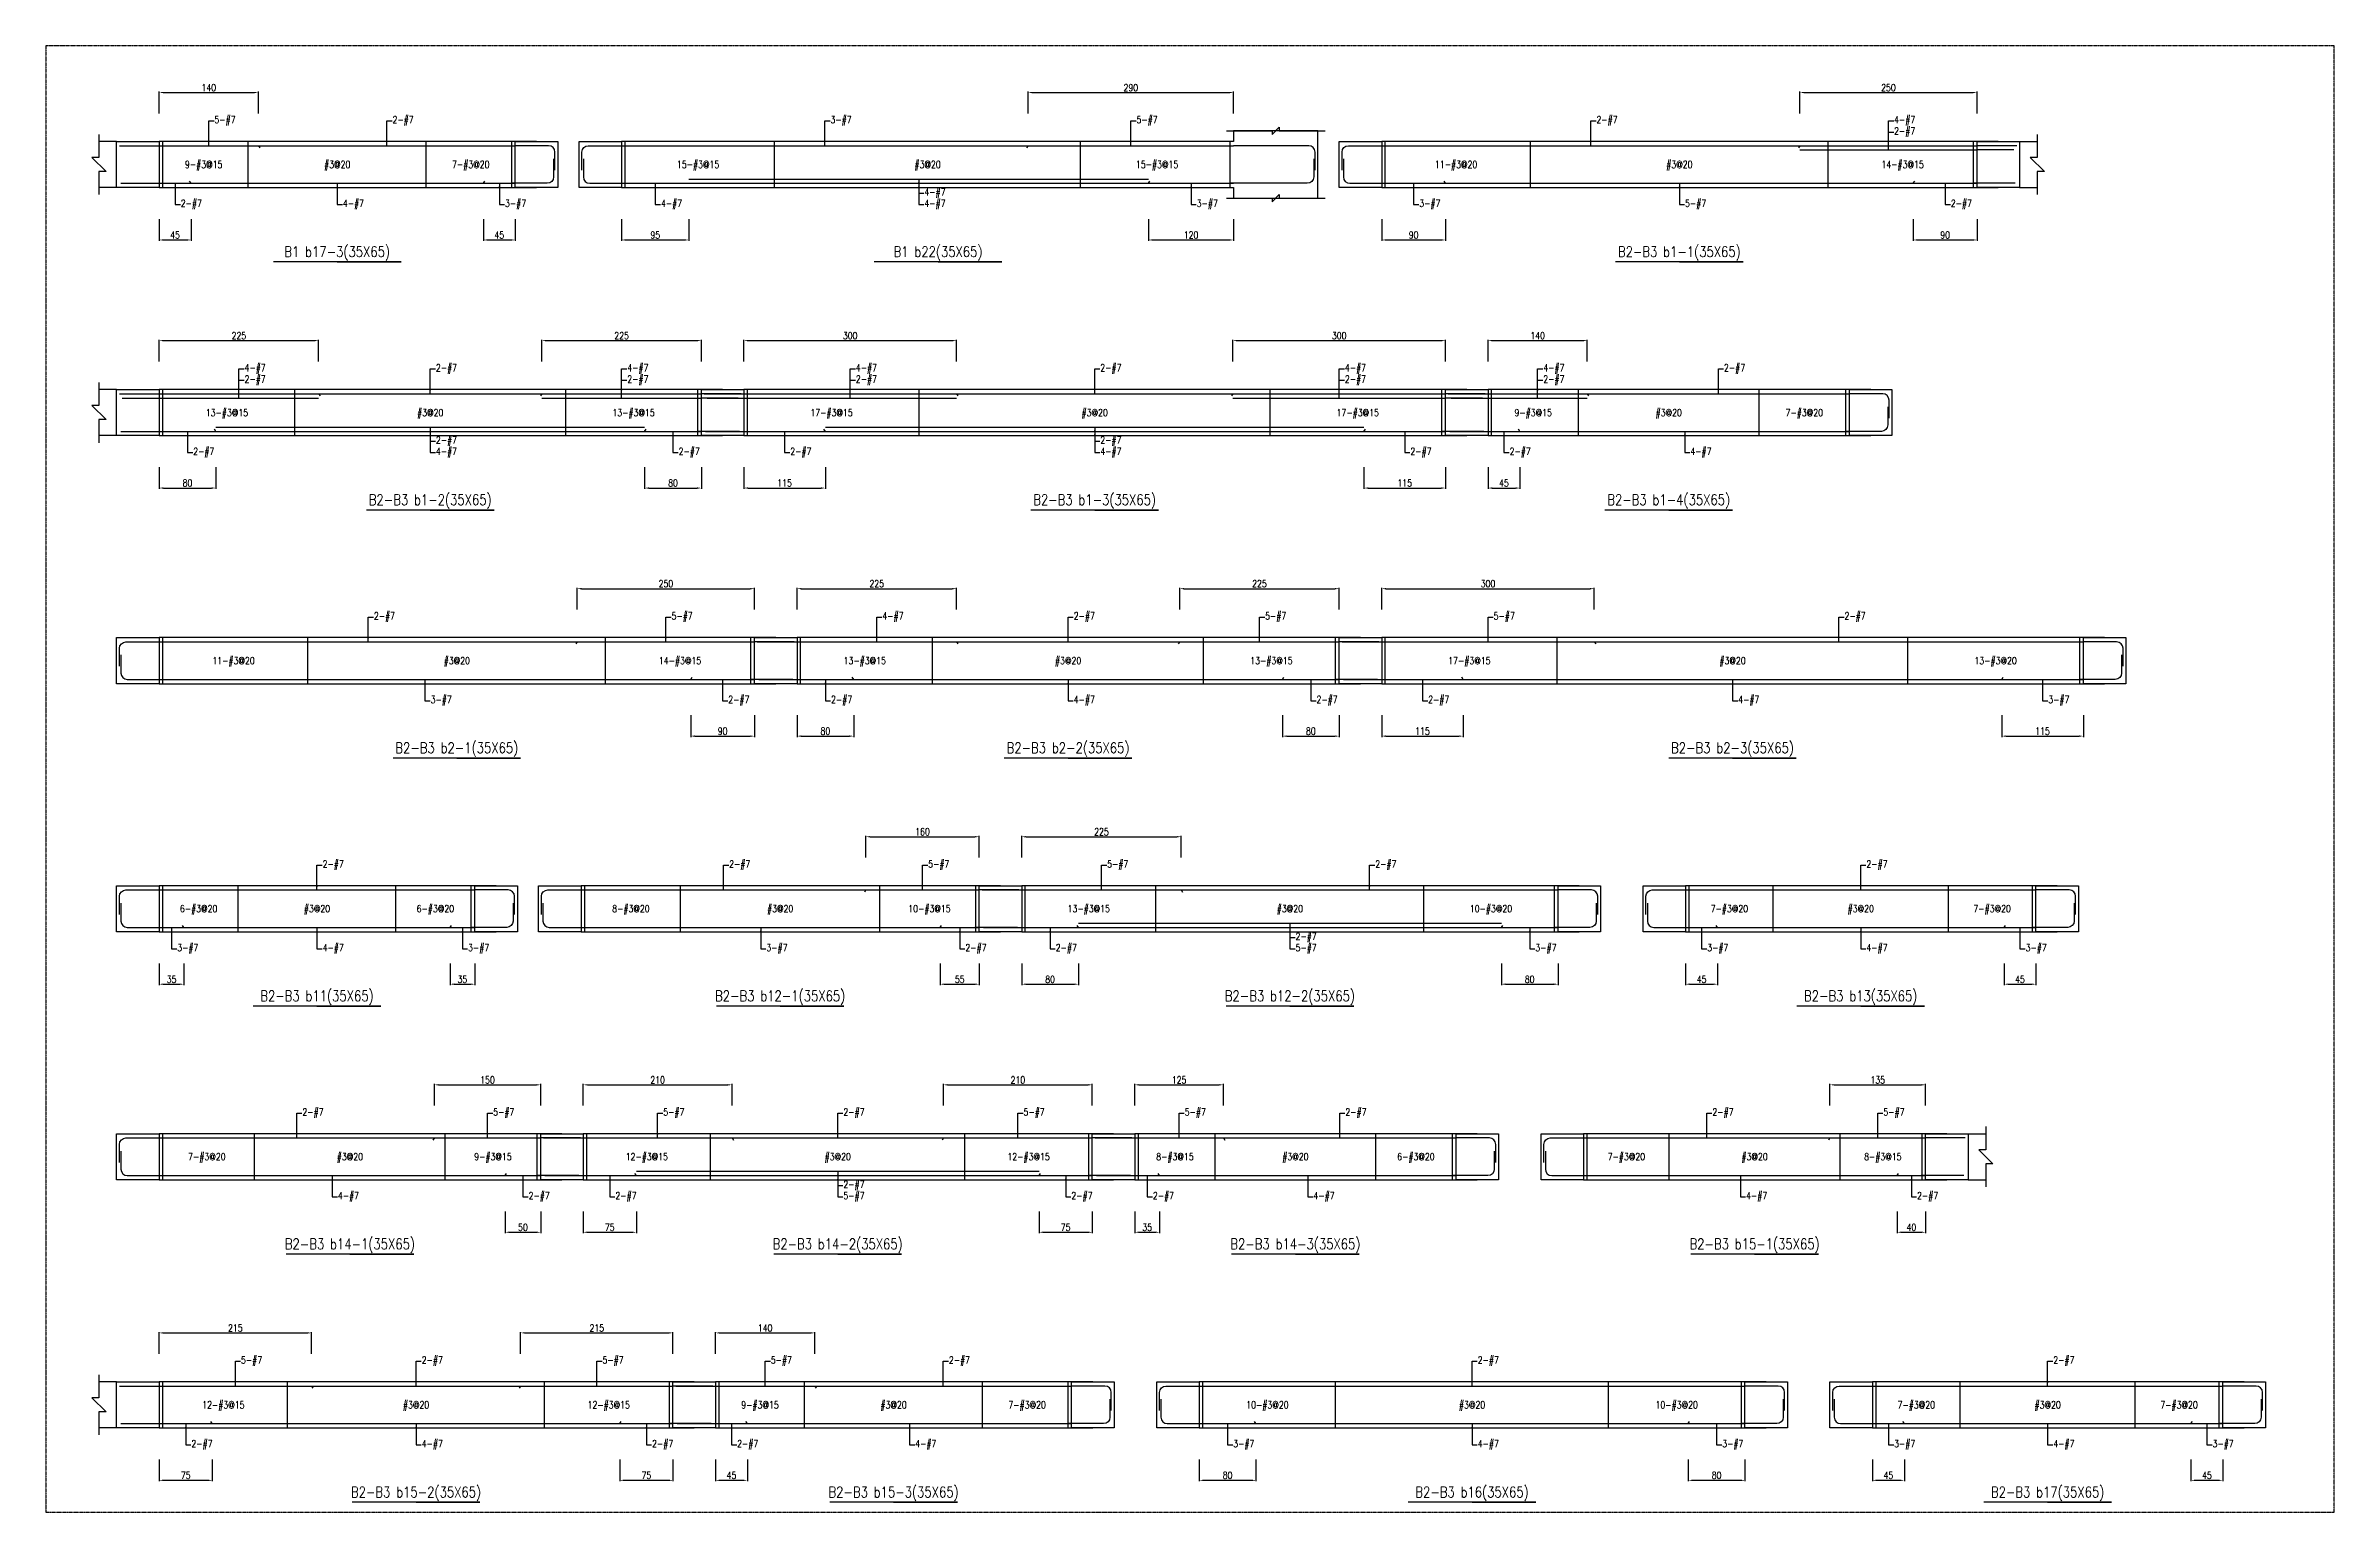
# Model space of a CAD drawing. Header units: millimetres. Extents: x 0 to 84580, y -12276 to 4373.
# Drawn here: x 78122 to 81351, y 0 to 2069 of the extents above; entities that cross this region are included whole.
import ezdxf
from ezdxf.enums import TextEntityAlignment as Align

# ---------------------------------------------------------------- set-up
doc = ezdxf.new("R2010")
doc.units = ezdxf.units.MM
doc.header["$MEASUREMENT"] = 0
doc.linetypes.add('CENTER', pattern=[2, 1.25, -0.25, 0.25, -0.25])
for name, color, linetype in [('S-DIM', 2, 'Continuous'), ('S-GRID', 1, 'CENTER'), ('S-LEADER', 2, 'Continuous'), ('S-RC', 130, 'Continuous'), ('S-REINF', 6, 'Continuous'), ('S-TEXT', 2, 'Continuous')]:
    doc.layers.add(name, color=color, linetype=linetype)
doc.styles.add('CS4', font='romans.shx', dxfattribs={"width": 0.8, "bigfont": 'lsp.shx'})
doc.styles.get("Standard").update_dxf_attribs({"font": 'arial.ttf'})
doc.dimstyles.new('ISO-25', dxfattribs={"dimtxt": 2.5, "dimasz": 2.5, "dimexe": 1.25, "dimexo": 0.625, "dimtad": 1, "dimtxsty": 'Standard', "dimcen": 2.5, "dimadec": 0, "dimazin": 0, "dimtfac": 1, "dimtmove": 0, "dimatfit": 3, "dimfxl": 0, "dimarcsym": 0})

msp = doc.modelspace()

# ---------------------------------------------------------------- texts
at = {"layer": 'S-LEADER', "char_height": 10, "attachment_point": 4, "style": 'CS4'}
for s, insert in [('5-#7', (78360, 1963)), ('2-#7', (78611.25, 1963)), ('3-#7', (79229.25, 1963)), ('5-#7', (79661, 1963)), ('2-#7', (80310, 1963)), ('4-#7', (80730, 1963)), ('2-#7', (80730, 1947)), ('2-#7', (78312.5, 1845)), ('4-#7', (78541.25, 1845)), ('3-#7', (78770, 1845)), ('4-#7', (78990, 1845)), ('4-#7', (79361.75, 1861)), ('4-#7', (79361.75, 1845)), ('3-#7', (79746, 1845)), ('3-#7', (80060, 1845)), ('5-#7', (80435, 1845)), ('2-#7', (80810, 1845)), ('4-#7', (78402.5, 1613)), ('2-#7', (78672.5, 1613)), ('4-#7', (78942.5, 1613)), ('4-#7', (79265, 1613)), ('2-#7', (79610, 1613)), ('4-#7', (79955, 1613)), ('4-#7', (80235, 1613)), ('2-#7', (80490, 1613)), ('2-#7', (78402.5, 1597)), ('2-#7', (78942.5, 1597)), ('2-#7', (79265, 1597)), ('2-#7', (79955, 1597)), ('2-#7', (80235, 1597)), ('2-#7', (78672.5, 1511)), ('2-#7', (79610, 1511)), ('2-#7', (78330, 1495)), ('4-#7', (78672.5, 1495)), ('2-#7', (79015, 1495)), ('2-#7', (79172.5, 1495)), ('4-#7', (79610, 1495)), ('2-#7', (80047.5, 1495)), ('2-#7', (80187.5, 1495)), ('4-#7', (80442.5, 1495)), ('2-#7', (78585, 1263)), ('5-#7', (79005, 1263)), ('4-#7', (79302.5, 1263)), ('2-#7', (79572.5, 1263)), ('5-#7', (79842.5, 1263)), ('5-#7', (80165, 1263)), ('2-#7', (80660, 1263)), ('3-#7', (78665, 1145)), ('2-#7', (79085, 1145)), ('2-#7', (79230, 1145)), ('4-#7', (79572.5, 1145)), ('2-#7', (79915, 1145)), ('2-#7', (80072.5, 1145)), ('4-#7', (80510, 1145)), ('3-#7', (80947.5, 1145)), ('2-#7', (78512.7, 913)), ('2-#7', (79086.25, 913)), ('5-#7', (79367.1, 913)), ('5-#7', (79619.6, 913)), ('2-#7', (79997.95, 913)), ('2-#7', (80690.95, 913)), ('2-#7', (79885.45, 811)), ('3-#7', (78307.5, 795)), ('4-#7', (78512.7, 795)), ('3-#7', (78717.9, 795)), ('3-#7', (79138.75, 795)), ('2-#7', (79419.6, 795)), ('2-#7', (79547.1, 795)), ('5-#7', (79885.45, 795)), ('3-#7', (80223.8, 795)), ('3-#7', (80466.3, 795)), ('4-#7', (80690.95, 795)), ('3-#7', (80915.6, 795)), ('2-#7', (78484.15, 563)), ('5-#7', (78753.3, 563)), ('5-#7', (78993.3, 563)), ('2-#7', (79247.45, 563)), ('5-#7', (79501.6, 563)), ('5-#7', (79729.1, 563)), ('2-#7', (79955.75, 563)), ('2-#7', (80473.65, 563)), ('5-#7', (80714.9, 563)), ('4-#7', (78534.15, 445)), ('2-#7', (78803.3, 445)), ('2-#7', (78925.8, 445)), ('2-#7', (79247.45, 461)), ('5-#7', (79247.45, 445)), ('2-#7', (79569.1, 445)), ('2-#7', (79684.1, 445)), ('4-#7', (79910.75, 445)), ('4-#7', (80521.15, 445)), ('2-#7', (80762.4, 445)), ('5-#7', (78397.5, 213)), ('2-#7', (78652.5, 213)), ('5-#7', (78907.5, 213)), ('5-#7', (79145, 213)), ('2-#7', (79396.25, 213)), ('2-#7', (80142.5, 213)), ('2-#7', (80954.65, 213)), ('2-#7', (78327.5, 95)), ('4-#7', (78652.5, 95)), ('2-#7', (78977.5, 95)), ('2-#7', (79097.5, 95)), ('4-#7', (79348.75, 95)), ('3-#7', (79797.5, 95)), ('4-#7', (80142.5, 95)), ('3-#7', (80487.5, 95)), ('3-#7', (80730, 95)), ('4-#7', (80954.65, 95)), ('3-#7', (81179.3, 95))]:
    msp.add_mtext(s, dxfattribs=dict(at, insert=insert))
at = {"layer": 'S-RC', "style": 'CS4', "width": 0.8}
for s, p in [('B1 b17-3(35X65)', (78533.25, 1771)), ('B1 b22(35X65)', (79381, 1771)), ('B2-B3 b1-1(35X65)', (80427, 1771)), ('B2-B3 b1-2(35X65)', (78664.5, 1421)), ('B2-B3 b1-3(35X65)', (79602, 1421)), ('B2-B3 b1-4(35X65)', (80412, 1421)), ('B2-B3 b2-1(35X65)', (78702, 1071)), ('B2-B3 b2-2(35X65)', (79564.5, 1071)), ('B2-B3 b2-3(35X65)', (80502, 1071)), ('B2-B3 b11(35X65)', (78504.7, 721)), ('B2-B3 b12-1(35X65)', (79158.25, 721)), ('B2-B3 b12-2(35X65)', (79877.45, 721)), ('B2-B3 b13(35X65)', (80682.95, 721)), ('B2-B3 b14-1(35X65)', (78551.15, 371)), ('B2-B3 b14-2(35X65)', (79239.45, 371)), ('B2-B3 b14-3(35X65)', (79885.25, 371)), ('B2-B3 b15-1(35X65)', (80533.15, 371)), ('B2-B3 b15-2(35X65)', (78644.5, 21)), ('B2-B3 b15-3(35X65)', (79318.25, 21)), ('B2-B3 b16(35X65)', (80134.5, 21)), ('B2-B3 b17(35X65)', (80946.65, 21))]:
    msp.add_text(s, height=15, dxfattribs=at).set_placement(p, align=Align.CENTER)
at = {"layer": 'S-TEXT', "color": 1, "style": 'CS4', "width": 0.8}
for s, p in [('9-#3@15', (78344.812, 1896.5)), ('#3@20', (78533.25, 1896.5)), ('7-#3@20', (78721.688, 1896.5)), ('15-#3@15', (79042.438, 1896.5)), ('#3@20', (79366.25, 1896.5)), ('15-#3@15', (79690.062, 1896.5)), ('11-#3@20', (80112, 1896.5)), ('#3@20', (80427, 1896.5)), ('14-#3@15', (80742, 1896.5)), ('13-#3@15', (78377.625, 1546.5)), ('#3@20', (78664.5, 1546.5)), ('13-#3@15', (78951.375, 1546.5)), ('17-#3@15', (79230.75, 1546.5)), ('#3@20', (79602, 1546.5)), ('17-#3@15', (79973.25, 1546.5)), ('9-#3@15', (80220.75, 1546.5)), ('#3@20', (80412, 1546.5)), ('7-#3@20', (80603.25, 1546.5)), ('11-#3@20', (78387, 1196.5)), ('#3@20', (78702, 1196.5)), ('14-#3@15', (79017, 1196.5)), ('13-#3@15', (79277.625, 1196.5)), ('#3@20', (79564.5, 1196.5)), ('13-#3@15', (79851.375, 1196.5)), ('17-#3@15', (80130.75, 1196.5)), ('#3@20', (80502, 1196.5)), ('13-#3@20', (80873.25, 1196.5)), ('6-#3@20', (78337.675, 846.5)), ('#3@20', (78504.7, 846.5)), ('6-#3@20', (78671.725, 846.5)), ('8-#3@20', (78947.613, 846.5)), ('#3@20', (79158.25, 846.5)), ('10-#3@15', (79368.887, 846.5)), ('13-#3@15', (79593.688, 846.5)), ('#3@20', (79877.45, 846.5)), ('10-#3@20', (80161.212, 846.5)), ('7-#3@20', (80497.587, 846.5)), ('#3@20', (80682.95, 846.5)), ('7-#3@20', (80868.312, 846.5)), ('7-#3@20', (78349.288, 496.5)), ('#3@20', (78551.15, 496.5)), ('9-#3@15', (78753.012, 496.5)), ('12-#3@15', (78970.087, 496.5)), ('#3@20', (79239.45, 496.5)), ('12-#3@15', (79508.812, 496.5)), ('8-#3@15', (79715.262, 496.5)), ('#3@20', (79885.25, 496.5)), ('6-#3@20', (80055.238, 496.5)), ('7-#3@20', (80352.212, 496.5)), ('#3@20', (80533.15, 496.5)), ('8-#3@15', (80714.087, 496.5)), ('12-#3@15', (78372.625, 146.5)), ('#3@20', (78644.5, 146.5)), ('12-#3@15', (78916.375, 146.5)), ('9-#3@15', (79129.812, 146.5)), ('#3@20', (79318.25, 146.5)), ('7-#3@20', (79506.688, 146.5)), ('10-#3@20', (79845.75, 146.5)), ('#3@20', (80134.5, 146.5)), ('10-#3@20', (80423.25, 146.5)), ('7-#3@20', (80761.288, 146.5)), ('#3@20', (80946.65, 146.5)), ('7-#3@20', (81132.012, 146.5))]:
    msp.add_text(s, height=10, dxfattribs=at).set_placement(p, align=Align.CENTER)

# ---------------------------------------------------------------- blocks, each defined once
blk = doc.blocks.new('*D2163')
at = {"layer": 'DEFPOINTS', "color": 0, "transparency": 16777216}
for p in [(78422, 2003), (78282, 1973), (78422, 1973)]:
    blk.add_point(p, dxfattribs=at)
at = {"layer": 'S-DIM', "color": 0, "lineweight": -2, "transparency": 16777216}
for p, q in [((78282, 1973.625), (78282, 2004.25)), ((78288, 2003), (78416, 2003)), ((78422, 1973.625), (78422, 2004.25))]:
    blk.add_line(p, q, dxfattribs=at)
at = {"layer": 'S-DIM', "color": 0, "transparency": 16777216}
for points in [[(78288, 2004), (78288, 2002), (78282, 2003)], [(78416, 2004), (78416, 2002), (78422, 2003)]]:
    blk.add_solid(points, dxfattribs=at)
at = {"layer": 'S-DIM', "color": 0, "transparency": 16777216, "insert": (78352, 2010), "char_height": 10, "attachment_point": 5, "style": 'CS4'}
blk.add_mtext('140', dxfattribs=at)
blk = doc.blocks.new('*D2164')
at = {"layer": 'DEFPOINTS', "color": 0, "transparency": 16777216}
for p in [(78282, 1825), (78327, 1825), (78327, 1795)]:
    blk.add_point(p, dxfattribs=at)
at = {"layer": 'S-DIM', "color": 0, "lineweight": -2, "transparency": 16777216}
for p, q in [((78282, 1824.375), (78282, 1793.75)), ((78327, 1824.375), (78327, 1793.75)), ((78288, 1795), (78321, 1795))]:
    blk.add_line(p, q, dxfattribs=at)
at = {"layer": 'S-DIM', "color": 0, "transparency": 16777216}
for points in [[(78288, 1796), (78288, 1794), (78282, 1795)], [(78321, 1796), (78321, 1794), (78327, 1795)]]:
    blk.add_solid(points, dxfattribs=at)
at = {"layer": 'S-DIM', "color": 0, "transparency": 16777216, "insert": (78304.5, 1802), "char_height": 10, "attachment_point": 5, "style": 'CS4'}
blk.add_mtext('45', dxfattribs=at)
blk = doc.blocks.new('*D2165')
at = {"layer": 'DEFPOINTS', "color": 0, "transparency": 16777216}
for p in [(78739.5, 1825), (78784.5, 1825), (78784.5, 1795)]:
    blk.add_point(p, dxfattribs=at)
at = {"layer": 'S-DIM', "color": 0, "lineweight": -2, "transparency": 16777216}
for p, q in [((78739.5, 1824.375), (78739.5, 1793.75)), ((78784.5, 1824.375), (78784.5, 1793.75)), ((78745.5, 1795), (78778.5, 1795))]:
    blk.add_line(p, q, dxfattribs=at)
at = {"layer": 'S-DIM', "color": 0, "transparency": 16777216}
for points in [[(78745.5, 1796), (78745.5, 1794), (78739.5, 1795)], [(78778.5, 1796), (78778.5, 1794), (78784.5, 1795)]]:
    blk.add_solid(points, dxfattribs=at)
at = {"layer": 'S-DIM', "color": 0, "transparency": 16777216, "insert": (78762, 1802), "char_height": 10, "attachment_point": 5, "style": 'CS4'}
blk.add_mtext('45', dxfattribs=at)
blk = doc.blocks.new('*D2166')
at = {"layer": 'DEFPOINTS', "color": 0, "transparency": 16777216}
for p in [(79798, 2003), (79508, 1973), (79798, 1973)]:
    blk.add_point(p, dxfattribs=at)
at = {"layer": 'S-DIM', "color": 0, "lineweight": -2, "transparency": 16777216}
for p, q in [((79508, 1973.625), (79508, 2004.25)), ((79514, 2003), (79792, 2003)), ((79798, 1973.625), (79798, 2004.25))]:
    blk.add_line(p, q, dxfattribs=at)
at = {"layer": 'S-DIM', "color": 0, "transparency": 16777216}
for points in [[(79514, 2004), (79514, 2002), (79508, 2003)], [(79792, 2004), (79792, 2002), (79798, 2003)]]:
    blk.add_solid(points, dxfattribs=at)
at = {"layer": 'S-DIM', "color": 0, "transparency": 16777216, "insert": (79653, 2010), "char_height": 10, "attachment_point": 5, "style": 'CS4'}
blk.add_mtext('290', dxfattribs=at)
blk = doc.blocks.new('*D2167')
at = {"layer": 'DEFPOINTS', "color": 0, "transparency": 16777216}
for p in [(78934.5, 1825), (79029.5, 1825), (79029.5, 1795)]:
    blk.add_point(p, dxfattribs=at)
at = {"layer": 'S-DIM', "color": 0, "lineweight": -2, "transparency": 16777216}
for p, q in [((78934.5, 1824.375), (78934.5, 1793.75)), ((79029.5, 1824.375), (79029.5, 1793.75)), ((78940.5, 1795), (79023.5, 1795))]:
    blk.add_line(p, q, dxfattribs=at)
at = {"layer": 'S-DIM', "color": 0, "transparency": 16777216}
for points in [[(78940.5, 1796), (78940.5, 1794), (78934.5, 1795)], [(79023.5, 1796), (79023.5, 1794), (79029.5, 1795)]]:
    blk.add_solid(points, dxfattribs=at)
at = {"layer": 'S-DIM', "color": 0, "transparency": 16777216, "insert": (78982, 1802), "char_height": 10, "attachment_point": 5, "style": 'CS4'}
blk.add_mtext('95', dxfattribs=at)
blk = doc.blocks.new('*D2168')
at = {"layer": 'DEFPOINTS', "color": 0, "transparency": 16777216}
for p in [(79678, 1825), (79798, 1825), (79798, 1795)]:
    blk.add_point(p, dxfattribs=at)
at = {"layer": 'S-DIM', "color": 0, "lineweight": -2, "transparency": 16777216}
for p, q in [((79678, 1824.375), (79678, 1793.75)), ((79798, 1824.375), (79798, 1793.75)), ((79684, 1795), (79792, 1795))]:
    blk.add_line(p, q, dxfattribs=at)
at = {"layer": 'S-DIM', "color": 0, "transparency": 16777216}
for points in [[(79684, 1796), (79684, 1794), (79678, 1795)], [(79792, 1796), (79792, 1794), (79798, 1795)]]:
    blk.add_solid(points, dxfattribs=at)
at = {"layer": 'S-DIM', "color": 0, "transparency": 16777216, "insert": (79738, 1802), "char_height": 10, "attachment_point": 5, "style": 'CS4'}
blk.add_mtext('120', dxfattribs=at)
blk = doc.blocks.new('*D2169')
at = {"layer": 'DEFPOINTS', "color": 0, "transparency": 16777216}
for p in [(80847, 2003), (80597, 1973), (80847, 1973)]:
    blk.add_point(p, dxfattribs=at)
at = {"layer": 'S-DIM', "color": 0, "lineweight": -2, "transparency": 16777216}
for p, q in [((80597, 1973.625), (80597, 2004.25)), ((80603, 2003), (80841, 2003)), ((80847, 1973.625), (80847, 2004.25))]:
    blk.add_line(p, q, dxfattribs=at)
at = {"layer": 'S-DIM', "color": 0, "transparency": 16777216}
for points in [[(80603, 2004), (80603, 2002), (80597, 2003)], [(80841, 2004), (80841, 2002), (80847, 2003)]]:
    blk.add_solid(points, dxfattribs=at)
at = {"layer": 'S-DIM', "color": 0, "transparency": 16777216, "insert": (80722, 2010), "char_height": 10, "attachment_point": 5, "style": 'CS4'}
blk.add_mtext('250', dxfattribs=at)
blk = doc.blocks.new('*D2170')
at = {"layer": 'DEFPOINTS', "color": 0, "transparency": 16777216}
for p in [(80007, 1825), (80097, 1825), (80097, 1795)]:
    blk.add_point(p, dxfattribs=at)
at = {"layer": 'S-DIM', "color": 0, "lineweight": -2, "transparency": 16777216}
for p, q in [((80007, 1824.375), (80007, 1793.75)), ((80097, 1824.375), (80097, 1793.75)), ((80013, 1795), (80091, 1795))]:
    blk.add_line(p, q, dxfattribs=at)
at = {"layer": 'S-DIM', "color": 0, "transparency": 16777216}
for points in [[(80013, 1796), (80013, 1794), (80007, 1795)], [(80091, 1796), (80091, 1794), (80097, 1795)]]:
    blk.add_solid(points, dxfattribs=at)
at = {"layer": 'S-DIM', "color": 0, "transparency": 16777216, "insert": (80052, 1802), "char_height": 10, "attachment_point": 5, "style": 'CS4'}
blk.add_mtext('90', dxfattribs=at)
blk = doc.blocks.new('*D2171')
at = {"layer": 'DEFPOINTS', "color": 0, "transparency": 16777216}
for p in [(80757, 1825), (80847, 1825), (80847, 1795)]:
    blk.add_point(p, dxfattribs=at)
at = {"layer": 'S-DIM', "color": 0, "lineweight": -2, "transparency": 16777216}
for p, q in [((80757, 1824.375), (80757, 1793.75)), ((80847, 1824.375), (80847, 1793.75)), ((80763, 1795), (80841, 1795))]:
    blk.add_line(p, q, dxfattribs=at)
at = {"layer": 'S-DIM', "color": 0, "transparency": 16777216}
for points in [[(80763, 1796), (80763, 1794), (80757, 1795)], [(80841, 1796), (80841, 1794), (80847, 1795)]]:
    blk.add_solid(points, dxfattribs=at)
at = {"layer": 'S-DIM', "color": 0, "transparency": 16777216, "insert": (80802, 1802), "char_height": 10, "attachment_point": 5, "style": 'CS4'}
blk.add_mtext('90', dxfattribs=at)
blk = doc.blocks.new('*D2172')
at = {"layer": 'DEFPOINTS', "color": 0, "transparency": 16777216}
for p in [(78507, 1653), (78282, 1623), (78507, 1623)]:
    blk.add_point(p, dxfattribs=at)
at = {"layer": 'S-DIM', "color": 0, "lineweight": -2, "transparency": 16777216}
for p, q in [((78282, 1623.625), (78282, 1654.25)), ((78288, 1653), (78501, 1653)), ((78507, 1623.625), (78507, 1654.25))]:
    blk.add_line(p, q, dxfattribs=at)
at = {"layer": 'S-DIM', "color": 0, "transparency": 16777216}
for points in [[(78288, 1654), (78288, 1652), (78282, 1653)], [(78501, 1654), (78501, 1652), (78507, 1653)]]:
    blk.add_solid(points, dxfattribs=at)
at = {"layer": 'S-DIM', "color": 0, "transparency": 16777216, "insert": (78394.5, 1660), "char_height": 10, "attachment_point": 5, "style": 'CS4'}
blk.add_mtext('225', dxfattribs=at)
blk = doc.blocks.new('*D2173')
at = {"layer": 'DEFPOINTS', "color": 0, "transparency": 16777216}
for p in [(79047, 1653), (78822, 1623), (79047, 1623)]:
    blk.add_point(p, dxfattribs=at)
at = {"layer": 'S-DIM', "color": 0, "lineweight": -2, "transparency": 16777216}
for p, q in [((78822, 1623.625), (78822, 1654.25)), ((78828, 1653), (79041, 1653)), ((79047, 1623.625), (79047, 1654.25))]:
    blk.add_line(p, q, dxfattribs=at)
at = {"layer": 'S-DIM', "color": 0, "transparency": 16777216}
for points in [[(78828, 1654), (78828, 1652), (78822, 1653)], [(79041, 1654), (79041, 1652), (79047, 1653)]]:
    blk.add_solid(points, dxfattribs=at)
at = {"layer": 'S-DIM', "color": 0, "transparency": 16777216, "insert": (78934.5, 1660), "char_height": 10, "attachment_point": 5, "style": 'CS4'}
blk.add_mtext('225', dxfattribs=at)
blk = doc.blocks.new('*D2174')
at = {"layer": 'DEFPOINTS', "color": 0, "transparency": 16777216}
for p in [(78282, 1475), (78362, 1475), (78362, 1445)]:
    blk.add_point(p, dxfattribs=at)
at = {"layer": 'S-DIM', "color": 0, "lineweight": -2, "transparency": 16777216}
for p, q in [((78282, 1474.375), (78282, 1443.75)), ((78362, 1474.375), (78362, 1443.75)), ((78288, 1445), (78356, 1445))]:
    blk.add_line(p, q, dxfattribs=at)
at = {"layer": 'S-DIM', "color": 0, "transparency": 16777216}
for points in [[(78288, 1446), (78288, 1444), (78282, 1445)], [(78356, 1446), (78356, 1444), (78362, 1445)]]:
    blk.add_solid(points, dxfattribs=at)
at = {"layer": 'S-DIM', "color": 0, "transparency": 16777216, "insert": (78322, 1452), "char_height": 10, "attachment_point": 5, "style": 'CS4'}
blk.add_mtext('80', dxfattribs=at)
blk = doc.blocks.new('*D2175')
at = {"layer": 'DEFPOINTS', "color": 0, "transparency": 16777216}
for p in [(78967, 1475), (79047, 1475), (79047, 1445)]:
    blk.add_point(p, dxfattribs=at)
at = {"layer": 'S-DIM', "color": 0, "lineweight": -2, "transparency": 16777216}
for p, q in [((78967, 1474.375), (78967, 1443.75)), ((79047, 1474.375), (79047, 1443.75)), ((78973, 1445), (79041, 1445))]:
    blk.add_line(p, q, dxfattribs=at)
at = {"layer": 'S-DIM', "color": 0, "transparency": 16777216}
for points in [[(78973, 1446), (78973, 1444), (78967, 1445)], [(79041, 1446), (79041, 1444), (79047, 1445)]]:
    blk.add_solid(points, dxfattribs=at)
at = {"layer": 'S-DIM', "color": 0, "transparency": 16777216, "insert": (79007, 1452), "char_height": 10, "attachment_point": 5, "style": 'CS4'}
blk.add_mtext('80', dxfattribs=at)
blk = doc.blocks.new('*D2176')
at = {"layer": 'DEFPOINTS', "color": 0, "transparency": 16777216}
for p in [(79407, 1653), (79107, 1623), (79407, 1623)]:
    blk.add_point(p, dxfattribs=at)
at = {"layer": 'S-DIM', "color": 0, "lineweight": -2, "transparency": 16777216}
for p, q in [((79107, 1623.625), (79107, 1654.25)), ((79113, 1653), (79401, 1653)), ((79407, 1623.625), (79407, 1654.25))]:
    blk.add_line(p, q, dxfattribs=at)
at = {"layer": 'S-DIM', "color": 0, "transparency": 16777216}
for points in [[(79113, 1654), (79113, 1652), (79107, 1653)], [(79401, 1654), (79401, 1652), (79407, 1653)]]:
    blk.add_solid(points, dxfattribs=at)
at = {"layer": 'S-DIM', "color": 0, "transparency": 16777216, "insert": (79257, 1660), "char_height": 10, "attachment_point": 5, "style": 'CS4'}
blk.add_mtext('300', dxfattribs=at)
blk = doc.blocks.new('*D2177')
at = {"layer": 'DEFPOINTS', "color": 0, "transparency": 16777216}
for p in [(80097, 1653), (79797, 1623), (80097, 1623)]:
    blk.add_point(p, dxfattribs=at)
at = {"layer": 'S-DIM', "color": 0, "lineweight": -2, "transparency": 16777216}
for p, q in [((79797, 1623.625), (79797, 1654.25)), ((79803, 1653), (80091, 1653)), ((80097, 1623.625), (80097, 1654.25))]:
    blk.add_line(p, q, dxfattribs=at)
at = {"layer": 'S-DIM', "color": 0, "transparency": 16777216}
for points in [[(79803, 1654), (79803, 1652), (79797, 1653)], [(80091, 1654), (80091, 1652), (80097, 1653)]]:
    blk.add_solid(points, dxfattribs=at)
at = {"layer": 'S-DIM', "color": 0, "transparency": 16777216, "insert": (79947, 1660), "char_height": 10, "attachment_point": 5, "style": 'CS4'}
blk.add_mtext('300', dxfattribs=at)
blk = doc.blocks.new('*D2178')
at = {"layer": 'DEFPOINTS', "color": 0, "transparency": 16777216}
for p in [(79107, 1475), (79222, 1475), (79222, 1445)]:
    blk.add_point(p, dxfattribs=at)
at = {"layer": 'S-DIM', "color": 0, "lineweight": -2, "transparency": 16777216}
for p, q in [((79107, 1474.375), (79107, 1443.75)), ((79222, 1474.375), (79222, 1443.75)), ((79113, 1445), (79216, 1445))]:
    blk.add_line(p, q, dxfattribs=at)
at = {"layer": 'S-DIM', "color": 0, "transparency": 16777216}
for points in [[(79113, 1446), (79113, 1444), (79107, 1445)], [(79216, 1446), (79216, 1444), (79222, 1445)]]:
    blk.add_solid(points, dxfattribs=at)
at = {"layer": 'S-DIM', "color": 0, "transparency": 16777216, "insert": (79164.5, 1452), "char_height": 10, "attachment_point": 5, "style": 'CS4'}
blk.add_mtext('115', dxfattribs=at)
blk = doc.blocks.new('*D2179')
at = {"layer": 'DEFPOINTS', "color": 0, "transparency": 16777216}
for p in [(79982, 1475), (80097, 1475), (80097, 1445)]:
    blk.add_point(p, dxfattribs=at)
at = {"layer": 'S-DIM', "color": 0, "lineweight": -2, "transparency": 16777216}
for p, q in [((79982, 1474.375), (79982, 1443.75)), ((80097, 1474.375), (80097, 1443.75)), ((79988, 1445), (80091, 1445))]:
    blk.add_line(p, q, dxfattribs=at)
at = {"layer": 'S-DIM', "color": 0, "transparency": 16777216}
for points in [[(79988, 1446), (79988, 1444), (79982, 1445)], [(80091, 1446), (80091, 1444), (80097, 1445)]]:
    blk.add_solid(points, dxfattribs=at)
at = {"layer": 'S-DIM', "color": 0, "transparency": 16777216, "insert": (80039.5, 1452), "char_height": 10, "attachment_point": 5, "style": 'CS4'}
blk.add_mtext('115', dxfattribs=at)
blk = doc.blocks.new('*D2180')
at = {"layer": 'DEFPOINTS', "color": 0, "transparency": 16777216}
for p in [(80297, 1653), (80157, 1623), (80297, 1623)]:
    blk.add_point(p, dxfattribs=at)
at = {"layer": 'S-DIM', "color": 0, "lineweight": -2, "transparency": 16777216}
for p, q in [((80157, 1623.625), (80157, 1654.25)), ((80163, 1653), (80291, 1653)), ((80297, 1623.625), (80297, 1654.25))]:
    blk.add_line(p, q, dxfattribs=at)
at = {"layer": 'S-DIM', "color": 0, "transparency": 16777216}
for points in [[(80163, 1654), (80163, 1652), (80157, 1653)], [(80291, 1654), (80291, 1652), (80297, 1653)]]:
    blk.add_solid(points, dxfattribs=at)
at = {"layer": 'S-DIM', "color": 0, "transparency": 16777216, "insert": (80227, 1660), "char_height": 10, "attachment_point": 5, "style": 'CS4'}
blk.add_mtext('140', dxfattribs=at)
blk = doc.blocks.new('*D2181')
at = {"layer": 'DEFPOINTS', "color": 0, "transparency": 16777216}
for p in [(80157, 1475), (80202, 1475), (80202, 1445)]:
    blk.add_point(p, dxfattribs=at)
at = {"layer": 'S-DIM', "color": 0, "lineweight": -2, "transparency": 16777216}
for p, q in [((80157, 1474.375), (80157, 1443.75)), ((80202, 1474.375), (80202, 1443.75)), ((80163, 1445), (80196, 1445))]:
    blk.add_line(p, q, dxfattribs=at)
at = {"layer": 'S-DIM', "color": 0, "transparency": 16777216}
for points in [[(80163, 1446), (80163, 1444), (80157, 1445)], [(80196, 1446), (80196, 1444), (80202, 1445)]]:
    blk.add_solid(points, dxfattribs=at)
at = {"layer": 'S-DIM', "color": 0, "transparency": 16777216, "insert": (80179.5, 1452), "char_height": 10, "attachment_point": 5, "style": 'CS4'}
blk.add_mtext('45', dxfattribs=at)
blk = doc.blocks.new('*D2064')
at = {"layer": 'DEFPOINTS', "color": 0, "transparency": 16777216}
for p in [(79122, 1303), (78872, 1273), (79122, 1273)]:
    blk.add_point(p, dxfattribs=at)
at = {"layer": 'S-DIM', "color": 0, "lineweight": -2, "transparency": 16777216}
for p, q in [((78872, 1273.625), (78872, 1304.25)), ((78878, 1303), (79116, 1303)), ((79122, 1273.625), (79122, 1304.25))]:
    blk.add_line(p, q, dxfattribs=at)
at = {"layer": 'S-DIM', "color": 0, "transparency": 16777216}
for points in [[(78878, 1304), (78878, 1302), (78872, 1303)], [(79116, 1304), (79116, 1302), (79122, 1303)]]:
    blk.add_solid(points, dxfattribs=at)
at = {"layer": 'S-DIM', "color": 0, "transparency": 16777216, "insert": (78997, 1310), "char_height": 10, "attachment_point": 5, "style": 'CS4'}
blk.add_mtext('250', dxfattribs=at)
blk = doc.blocks.new('*D2065')
at = {"layer": 'DEFPOINTS', "color": 0, "transparency": 16777216}
for p in [(79032, 1125), (79122, 1125), (79122, 1095)]:
    blk.add_point(p, dxfattribs=at)
at = {"layer": 'S-DIM', "color": 0, "lineweight": -2, "transparency": 16777216}
for p, q in [((79032, 1124.375), (79032, 1093.75)), ((79122, 1124.375), (79122, 1093.75)), ((79038, 1095), (79116, 1095))]:
    blk.add_line(p, q, dxfattribs=at)
at = {"layer": 'S-DIM', "color": 0, "transparency": 16777216}
for points in [[(79038, 1096), (79038, 1094), (79032, 1095)], [(79116, 1096), (79116, 1094), (79122, 1095)]]:
    blk.add_solid(points, dxfattribs=at)
at = {"layer": 'S-DIM', "color": 0, "transparency": 16777216, "insert": (79077, 1102), "char_height": 10, "attachment_point": 5, "style": 'CS4'}
blk.add_mtext('90', dxfattribs=at)
blk = doc.blocks.new('*D2066')
at = {"layer": 'DEFPOINTS', "color": 0, "transparency": 16777216}
for p in [(79407, 1303), (79182, 1273), (79407, 1273)]:
    blk.add_point(p, dxfattribs=at)
at = {"layer": 'S-DIM', "color": 0, "lineweight": -2, "transparency": 16777216}
for p, q in [((79182, 1273.625), (79182, 1304.25)), ((79188, 1303), (79401, 1303)), ((79407, 1273.625), (79407, 1304.25))]:
    blk.add_line(p, q, dxfattribs=at)
at = {"layer": 'S-DIM', "color": 0, "transparency": 16777216}
for points in [[(79188, 1304), (79188, 1302), (79182, 1303)], [(79401, 1304), (79401, 1302), (79407, 1303)]]:
    blk.add_solid(points, dxfattribs=at)
at = {"layer": 'S-DIM', "color": 0, "transparency": 16777216, "insert": (79294.5, 1310), "char_height": 10, "attachment_point": 5, "style": 'CS4'}
blk.add_mtext('225', dxfattribs=at)
blk = doc.blocks.new('*D2067')
at = {"layer": 'DEFPOINTS', "color": 0, "transparency": 16777216}
for p in [(79947, 1303), (79722, 1273), (79947, 1273)]:
    blk.add_point(p, dxfattribs=at)
at = {"layer": 'S-DIM', "color": 0, "lineweight": -2, "transparency": 16777216}
for p, q in [((79722, 1273.625), (79722, 1304.25)), ((79728, 1303), (79941, 1303)), ((79947, 1273.625), (79947, 1304.25))]:
    blk.add_line(p, q, dxfattribs=at)
at = {"layer": 'S-DIM', "color": 0, "transparency": 16777216}
for points in [[(79728, 1304), (79728, 1302), (79722, 1303)], [(79941, 1304), (79941, 1302), (79947, 1303)]]:
    blk.add_solid(points, dxfattribs=at)
at = {"layer": 'S-DIM', "color": 0, "transparency": 16777216, "insert": (79834.5, 1310), "char_height": 10, "attachment_point": 5, "style": 'CS4'}
blk.add_mtext('225', dxfattribs=at)
blk = doc.blocks.new('*D2068')
at = {"layer": 'DEFPOINTS', "color": 0, "transparency": 16777216}
for p in [(79182, 1125), (79262, 1125), (79262, 1095)]:
    blk.add_point(p, dxfattribs=at)
at = {"layer": 'S-DIM', "color": 0, "lineweight": -2, "transparency": 16777216}
for p, q in [((79182, 1124.375), (79182, 1093.75)), ((79262, 1124.375), (79262, 1093.75)), ((79188, 1095), (79256, 1095))]:
    blk.add_line(p, q, dxfattribs=at)
at = {"layer": 'S-DIM', "color": 0, "transparency": 16777216}
for points in [[(79188, 1096), (79188, 1094), (79182, 1095)], [(79256, 1096), (79256, 1094), (79262, 1095)]]:
    blk.add_solid(points, dxfattribs=at)
at = {"layer": 'S-DIM', "color": 0, "transparency": 16777216, "insert": (79222, 1102), "char_height": 10, "attachment_point": 5, "style": 'CS4'}
blk.add_mtext('80', dxfattribs=at)
blk = doc.blocks.new('*D2069')
at = {"layer": 'DEFPOINTS', "color": 0, "transparency": 16777216}
for p in [(79867, 1125), (79947, 1125), (79947, 1095)]:
    blk.add_point(p, dxfattribs=at)
at = {"layer": 'S-DIM', "color": 0, "lineweight": -2, "transparency": 16777216}
for p, q in [((79867, 1124.375), (79867, 1093.75)), ((79947, 1124.375), (79947, 1093.75)), ((79873, 1095), (79941, 1095))]:
    blk.add_line(p, q, dxfattribs=at)
at = {"layer": 'S-DIM', "color": 0, "transparency": 16777216}
for points in [[(79873, 1096), (79873, 1094), (79867, 1095)], [(79941, 1096), (79941, 1094), (79947, 1095)]]:
    blk.add_solid(points, dxfattribs=at)
at = {"layer": 'S-DIM', "color": 0, "transparency": 16777216, "insert": (79907, 1102), "char_height": 10, "attachment_point": 5, "style": 'CS4'}
blk.add_mtext('80', dxfattribs=at)
blk = doc.blocks.new('*D2070')
at = {"layer": 'DEFPOINTS', "color": 0, "transparency": 16777216}
for p in [(80307, 1303), (80007, 1273), (80307, 1273)]:
    blk.add_point(p, dxfattribs=at)
at = {"layer": 'S-DIM', "color": 0, "lineweight": -2, "transparency": 16777216}
for p, q in [((80007, 1273.625), (80007, 1304.25)), ((80013, 1303), (80301, 1303)), ((80307, 1273.625), (80307, 1304.25))]:
    blk.add_line(p, q, dxfattribs=at)
at = {"layer": 'S-DIM', "color": 0, "transparency": 16777216}
for points in [[(80013, 1304), (80013, 1302), (80007, 1303)], [(80301, 1304), (80301, 1302), (80307, 1303)]]:
    blk.add_solid(points, dxfattribs=at)
at = {"layer": 'S-DIM', "color": 0, "transparency": 16777216, "insert": (80157, 1310), "char_height": 10, "attachment_point": 5, "style": 'CS4'}
blk.add_mtext('300', dxfattribs=at)
blk = doc.blocks.new('*D2071')
at = {"layer": 'DEFPOINTS', "color": 0, "transparency": 16777216}
for p in [(80007, 1125), (80122, 1125), (80122, 1095)]:
    blk.add_point(p, dxfattribs=at)
at = {"layer": 'S-DIM', "color": 0, "lineweight": -2, "transparency": 16777216}
for p, q in [((80007, 1124.375), (80007, 1093.75)), ((80122, 1124.375), (80122, 1093.75)), ((80013, 1095), (80116, 1095))]:
    blk.add_line(p, q, dxfattribs=at)
at = {"layer": 'S-DIM', "color": 0, "transparency": 16777216}
for points in [[(80013, 1096), (80013, 1094), (80007, 1095)], [(80116, 1096), (80116, 1094), (80122, 1095)]]:
    blk.add_solid(points, dxfattribs=at)
at = {"layer": 'S-DIM', "color": 0, "transparency": 16777216, "insert": (80064.5, 1102), "char_height": 10, "attachment_point": 5, "style": 'CS4'}
blk.add_mtext('115', dxfattribs=at)
blk = doc.blocks.new('*D2072')
at = {"layer": 'DEFPOINTS', "color": 0, "transparency": 16777216}
for p in [(80882, 1125), (80997, 1125), (80997, 1095)]:
    blk.add_point(p, dxfattribs=at)
at = {"layer": 'S-DIM', "color": 0, "lineweight": -2, "transparency": 16777216}
for p, q in [((80882, 1124.375), (80882, 1093.75)), ((80997, 1124.375), (80997, 1093.75)), ((80888, 1095), (80991, 1095))]:
    blk.add_line(p, q, dxfattribs=at)
at = {"layer": 'S-DIM', "color": 0, "transparency": 16777216}
for points in [[(80888, 1096), (80888, 1094), (80882, 1095)], [(80991, 1096), (80991, 1094), (80997, 1095)]]:
    blk.add_solid(points, dxfattribs=at)
at = {"layer": 'S-DIM', "color": 0, "transparency": 16777216, "insert": (80939.5, 1102), "char_height": 10, "attachment_point": 5, "style": 'CS4'}
blk.add_mtext('115', dxfattribs=at)
blk = doc.blocks.new('*D2073')
at = {"layer": 'DEFPOINTS', "color": 0, "transparency": 16777216}
for p in [(78282, 775), (78317, 775), (78317, 745)]:
    blk.add_point(p, dxfattribs=at)
at = {"layer": 'S-DIM', "color": 0, "lineweight": -2, "transparency": 16777216}
for p, q in [((78282, 774.375), (78282, 743.75)), ((78288, 745), (78311, 745)), ((78317, 774.375), (78317, 743.75))]:
    blk.add_line(p, q, dxfattribs=at)
at = {"layer": 'S-DIM', "color": 0, "transparency": 16777216}
for points in [[(78288, 746), (78288, 744), (78282, 745)], [(78311, 746), (78311, 744), (78317, 745)]]:
    blk.add_solid(points, dxfattribs=at)
at = {"layer": 'S-DIM', "color": 0, "transparency": 16777216, "insert": (78299.5, 752), "char_height": 10, "attachment_point": 5, "style": 'CS4'}
blk.add_mtext('35', dxfattribs=at)
blk = doc.blocks.new('*D2074')
at = {"layer": 'DEFPOINTS', "color": 0, "transparency": 16777216}
for p in [(78692.4, 775), (78727.4, 775), (78727.4, 745)]:
    blk.add_point(p, dxfattribs=at)
at = {"layer": 'S-DIM', "color": 0, "lineweight": -2, "transparency": 16777216}
for p, q in [((78692.4, 774.375), (78692.4, 743.75)), ((78698.4, 745), (78721.4, 745)), ((78727.4, 774.375), (78727.4, 743.75))]:
    blk.add_line(p, q, dxfattribs=at)
at = {"layer": 'S-DIM', "color": 0, "transparency": 16777216}
for points in [[(78698.4, 746), (78698.4, 744), (78692.4, 745)], [(78721.4, 746), (78721.4, 744), (78727.4, 745)]]:
    blk.add_solid(points, dxfattribs=at)
at = {"layer": 'S-DIM', "color": 0, "transparency": 16777216, "insert": (78709.9, 752), "char_height": 10, "attachment_point": 5, "style": 'CS4'}
blk.add_mtext('35', dxfattribs=at)
blk = doc.blocks.new('*D2075')
at = {"layer": 'DEFPOINTS', "color": 0, "transparency": 16777216}
for p in [(79439.1, 953), (79279.1, 923), (79439.1, 923)]:
    blk.add_point(p, dxfattribs=at)
at = {"layer": 'S-DIM', "color": 0, "lineweight": -2, "transparency": 16777216}
for p, q in [((79279.1, 923.625), (79279.1, 954.25)), ((79285.1, 953), (79433.1, 953)), ((79439.1, 923.625), (79439.1, 954.25))]:
    blk.add_line(p, q, dxfattribs=at)
at = {"layer": 'S-DIM', "color": 0, "transparency": 16777216}
for points in [[(79285.1, 954), (79285.1, 952), (79279.1, 953)], [(79433.1, 954), (79433.1, 952), (79439.1, 953)]]:
    blk.add_solid(points, dxfattribs=at)
at = {"layer": 'S-DIM', "color": 0, "transparency": 16777216, "insert": (79359.1, 960), "char_height": 10, "attachment_point": 5, "style": 'CS4'}
blk.add_mtext('160', dxfattribs=at)
blk = doc.blocks.new('*D2076')
at = {"layer": 'DEFPOINTS', "color": 0, "transparency": 16777216}
for p in [(79384.1, 775), (79439.1, 775), (79439.1, 745)]:
    blk.add_point(p, dxfattribs=at)
at = {"layer": 'S-DIM', "color": 0, "lineweight": -2, "transparency": 16777216}
for p, q in [((79384.1, 774.375), (79384.1, 743.75)), ((79390.1, 745), (79433.1, 745)), ((79439.1, 774.375), (79439.1, 743.75))]:
    blk.add_line(p, q, dxfattribs=at)
at = {"layer": 'S-DIM', "color": 0, "transparency": 16777216}
for points in [[(79390.1, 746), (79390.1, 744), (79384.1, 745)], [(79433.1, 746), (79433.1, 744), (79439.1, 745)]]:
    blk.add_solid(points, dxfattribs=at)
at = {"layer": 'S-DIM', "color": 0, "transparency": 16777216, "insert": (79411.6, 752), "char_height": 10, "attachment_point": 5, "style": 'CS4'}
blk.add_mtext('55', dxfattribs=at)
blk = doc.blocks.new('*D2077')
at = {"layer": 'DEFPOINTS', "color": 0, "transparency": 16777216}
for p in [(79724.1, 953), (79499.1, 923), (79724.1, 923)]:
    blk.add_point(p, dxfattribs=at)
at = {"layer": 'S-DIM', "color": 0, "lineweight": -2, "transparency": 16777216}
for p, q in [((79499.1, 923.625), (79499.1, 954.25)), ((79505.1, 953), (79718.1, 953)), ((79724.1, 923.625), (79724.1, 954.25))]:
    blk.add_line(p, q, dxfattribs=at)
at = {"layer": 'S-DIM', "color": 0, "transparency": 16777216}
for points in [[(79505.1, 954), (79505.1, 952), (79499.1, 953)], [(79718.1, 954), (79718.1, 952), (79724.1, 953)]]:
    blk.add_solid(points, dxfattribs=at)
at = {"layer": 'S-DIM', "color": 0, "transparency": 16777216, "insert": (79611.6, 960), "char_height": 10, "attachment_point": 5, "style": 'CS4'}
blk.add_mtext('225', dxfattribs=at)
blk = doc.blocks.new('*D2078')
at = {"layer": 'DEFPOINTS', "color": 0, "transparency": 16777216}
for p in [(79499.1, 775), (79579.1, 775), (79579.1, 745)]:
    blk.add_point(p, dxfattribs=at)
at = {"layer": 'S-DIM', "color": 0, "lineweight": -2, "transparency": 16777216}
for p, q in [((79499.1, 774.375), (79499.1, 743.75)), ((79505.1, 745), (79573.1, 745)), ((79579.1, 774.375), (79579.1, 743.75))]:
    blk.add_line(p, q, dxfattribs=at)
at = {"layer": 'S-DIM', "color": 0, "transparency": 16777216}
for points in [[(79505.1, 746), (79505.1, 744), (79499.1, 745)], [(79573.1, 746), (79573.1, 744), (79579.1, 745)]]:
    blk.add_solid(points, dxfattribs=at)
at = {"layer": 'S-DIM', "color": 0, "transparency": 16777216, "insert": (79539.1, 752), "char_height": 10, "attachment_point": 5, "style": 'CS4'}
blk.add_mtext('80', dxfattribs=at)
blk = doc.blocks.new('*D2079')
at = {"layer": 'DEFPOINTS', "color": 0, "transparency": 16777216}
for p in [(80175.8, 775), (80255.8, 775), (80255.8, 745)]:
    blk.add_point(p, dxfattribs=at)
at = {"layer": 'S-DIM', "color": 0, "lineweight": -2, "transparency": 16777216}
for p, q in [((80175.8, 774.375), (80175.8, 743.75)), ((80181.8, 745), (80249.8, 745)), ((80255.8, 774.375), (80255.8, 743.75))]:
    blk.add_line(p, q, dxfattribs=at)
at = {"layer": 'S-DIM', "color": 0, "transparency": 16777216}
for points in [[(80181.8, 746), (80181.8, 744), (80175.8, 745)], [(80249.8, 746), (80249.8, 744), (80255.8, 745)]]:
    blk.add_solid(points, dxfattribs=at)
at = {"layer": 'S-DIM', "color": 0, "transparency": 16777216, "insert": (80215.8, 752), "char_height": 10, "attachment_point": 5, "style": 'CS4'}
blk.add_mtext('80', dxfattribs=at)
blk = doc.blocks.new('*D2080')
at = {"layer": 'DEFPOINTS', "color": 0, "transparency": 16777216}
for p in [(80435.8, 775), (80480.8, 775), (80480.8, 745)]:
    blk.add_point(p, dxfattribs=at)
at = {"layer": 'S-DIM', "color": 0, "lineweight": -2, "transparency": 16777216}
for p, q in [((80435.8, 774.375), (80435.8, 743.75)), ((80441.8, 745), (80474.8, 745)), ((80480.8, 774.375), (80480.8, 743.75))]:
    blk.add_line(p, q, dxfattribs=at)
at = {"layer": 'S-DIM', "color": 0, "transparency": 16777216}
for points in [[(80441.8, 746), (80441.8, 744), (80435.8, 745)], [(80474.8, 746), (80474.8, 744), (80480.8, 745)]]:
    blk.add_solid(points, dxfattribs=at)
at = {"layer": 'S-DIM', "color": 0, "transparency": 16777216, "insert": (80458.3, 752), "char_height": 10, "attachment_point": 5, "style": 'CS4'}
blk.add_mtext('45', dxfattribs=at)
blk = doc.blocks.new('*D2081')
at = {"layer": 'DEFPOINTS', "color": 0, "transparency": 16777216}
for p in [(80885.1, 775), (80930.1, 775), (80930.1, 745)]:
    blk.add_point(p, dxfattribs=at)
at = {"layer": 'S-DIM', "color": 0, "lineweight": -2, "transparency": 16777216}
for p, q in [((80885.1, 774.375), (80885.1, 743.75)), ((80891.1, 745), (80924.1, 745)), ((80930.1, 774.375), (80930.1, 743.75))]:
    blk.add_line(p, q, dxfattribs=at)
at = {"layer": 'S-DIM', "color": 0, "transparency": 16777216}
for points in [[(80891.1, 746), (80891.1, 744), (80885.1, 745)], [(80924.1, 746), (80924.1, 744), (80930.1, 745)]]:
    blk.add_solid(points, dxfattribs=at)
at = {"layer": 'S-DIM', "color": 0, "transparency": 16777216, "insert": (80907.6, 752), "char_height": 10, "attachment_point": 5, "style": 'CS4'}
blk.add_mtext('45', dxfattribs=at)
blk = doc.blocks.new('*D2097')
at = {"layer": 'DEFPOINTS', "color": 0, "transparency": 16777216}
for p in [(78820.3, 603), (78670.3, 573), (78820.3, 573)]:
    blk.add_point(p, dxfattribs=at)
at = {"layer": 'S-DIM', "color": 0, "lineweight": -2, "transparency": 16777216}
for p, q in [((78670.3, 573.625), (78670.3, 604.25)), ((78676.3, 603), (78814.3, 603)), ((78820.3, 573.625), (78820.3, 604.25))]:
    blk.add_line(p, q, dxfattribs=at)
at = {"layer": 'S-DIM', "color": 0, "transparency": 16777216}
for points in [[(78676.3, 604), (78676.3, 602), (78670.3, 603)], [(78814.3, 604), (78814.3, 602), (78820.3, 603)]]:
    blk.add_solid(points, dxfattribs=at)
at = {"layer": 'S-DIM', "color": 0, "transparency": 16777216, "insert": (78745.3, 610), "char_height": 10, "attachment_point": 5, "style": 'CS4'}
blk.add_mtext('150', dxfattribs=at)
blk = doc.blocks.new('*D2098')
at = {"layer": 'DEFPOINTS', "color": 0, "transparency": 16777216}
for p in [(78770.3, 425), (78820.3, 425), (78820.3, 395)]:
    blk.add_point(p, dxfattribs=at)
at = {"layer": 'S-DIM', "color": 0, "lineweight": -2, "transparency": 16777216}
for p, q in [((78770.3, 424.375), (78770.3, 393.75)), ((78820.3, 424.375), (78820.3, 393.75)), ((78776.3, 395), (78814.3, 395))]:
    blk.add_line(p, q, dxfattribs=at)
at = {"layer": 'S-DIM', "color": 0, "transparency": 16777216}
for points in [[(78776.3, 396), (78776.3, 394), (78770.3, 395)], [(78814.3, 396), (78814.3, 394), (78820.3, 395)]]:
    blk.add_solid(points, dxfattribs=at)
at = {"layer": 'S-DIM', "color": 0, "transparency": 16777216, "insert": (78795.3, 402), "char_height": 10, "attachment_point": 5, "style": 'CS4'}
blk.add_mtext('50', dxfattribs=at)
blk = doc.blocks.new('*D2099')
at = {"layer": 'DEFPOINTS', "color": 0, "transparency": 16777216}
for p in [(79090.3, 603), (78880.3, 573), (79090.3, 573)]:
    blk.add_point(p, dxfattribs=at)
at = {"layer": 'S-DIM', "color": 0, "lineweight": -2, "transparency": 16777216}
for p, q in [((78880.3, 573.625), (78880.3, 604.25)), ((78886.3, 603), (79084.3, 603)), ((79090.3, 573.625), (79090.3, 604.25))]:
    blk.add_line(p, q, dxfattribs=at)
at = {"layer": 'S-DIM', "color": 0, "transparency": 16777216}
for points in [[(78886.3, 604), (78886.3, 602), (78880.3, 603)], [(79084.3, 604), (79084.3, 602), (79090.3, 603)]]:
    blk.add_solid(points, dxfattribs=at)
at = {"layer": 'S-DIM', "color": 0, "transparency": 16777216, "insert": (78985.3, 610), "char_height": 10, "attachment_point": 5, "style": 'CS4'}
blk.add_mtext('210', dxfattribs=at)
blk = doc.blocks.new('*D2100')
at = {"layer": 'DEFPOINTS', "color": 0, "transparency": 16777216}
for p in [(79598.6, 603), (79388.6, 573), (79598.6, 573)]:
    blk.add_point(p, dxfattribs=at)
at = {"layer": 'S-DIM', "color": 0, "lineweight": -2, "transparency": 16777216}
for p, q in [((79388.6, 573.625), (79388.6, 604.25)), ((79394.6, 603), (79592.6, 603)), ((79598.6, 573.625), (79598.6, 604.25))]:
    blk.add_line(p, q, dxfattribs=at)
at = {"layer": 'S-DIM', "color": 0, "transparency": 16777216}
for points in [[(79394.6, 604), (79394.6, 602), (79388.6, 603)], [(79592.6, 604), (79592.6, 602), (79598.6, 603)]]:
    blk.add_solid(points, dxfattribs=at)
at = {"layer": 'S-DIM', "color": 0, "transparency": 16777216, "insert": (79493.6, 610), "char_height": 10, "attachment_point": 5, "style": 'CS4'}
blk.add_mtext('210', dxfattribs=at)
blk = doc.blocks.new('*D2101')
at = {"layer": 'DEFPOINTS', "color": 0, "transparency": 16777216}
for p in [(78880.3, 425), (78955.3, 425), (78955.3, 395)]:
    blk.add_point(p, dxfattribs=at)
at = {"layer": 'S-DIM', "color": 0, "lineweight": -2, "transparency": 16777216}
for p, q in [((78880.3, 424.375), (78880.3, 393.75)), ((78955.3, 424.375), (78955.3, 393.75)), ((78886.3, 395), (78949.3, 395))]:
    blk.add_line(p, q, dxfattribs=at)
at = {"layer": 'S-DIM', "color": 0, "transparency": 16777216}
for points in [[(78886.3, 396), (78886.3, 394), (78880.3, 395)], [(78949.3, 396), (78949.3, 394), (78955.3, 395)]]:
    blk.add_solid(points, dxfattribs=at)
at = {"layer": 'S-DIM', "color": 0, "transparency": 16777216, "insert": (78917.8, 402), "char_height": 10, "attachment_point": 5, "style": 'CS4'}
blk.add_mtext('75', dxfattribs=at)
blk = doc.blocks.new('*D2102')
at = {"layer": 'DEFPOINTS', "color": 0, "transparency": 16777216}
for p in [(79523.6, 425), (79598.6, 425), (79598.6, 395)]:
    blk.add_point(p, dxfattribs=at)
at = {"layer": 'S-DIM', "color": 0, "lineweight": -2, "transparency": 16777216}
for p, q in [((79523.6, 424.375), (79523.6, 393.75)), ((79598.6, 424.375), (79598.6, 393.75)), ((79529.6, 395), (79592.6, 395))]:
    blk.add_line(p, q, dxfattribs=at)
at = {"layer": 'S-DIM', "color": 0, "transparency": 16777216}
for points in [[(79529.6, 396), (79529.6, 394), (79523.6, 395)], [(79592.6, 396), (79592.6, 394), (79598.6, 395)]]:
    blk.add_solid(points, dxfattribs=at)
at = {"layer": 'S-DIM', "color": 0, "transparency": 16777216, "insert": (79561.1, 402), "char_height": 10, "attachment_point": 5, "style": 'CS4'}
blk.add_mtext('75', dxfattribs=at)
blk = doc.blocks.new('*D2103')
at = {"layer": 'DEFPOINTS', "color": 0, "transparency": 16777216}
for p in [(79783.6, 603), (79658.6, 573), (79783.6, 573)]:
    blk.add_point(p, dxfattribs=at)
at = {"layer": 'S-DIM', "color": 0, "lineweight": -2, "transparency": 16777216}
for p, q in [((79658.6, 573.625), (79658.6, 604.25)), ((79664.6, 603), (79777.6, 603)), ((79783.6, 573.625), (79783.6, 604.25))]:
    blk.add_line(p, q, dxfattribs=at)
at = {"layer": 'S-DIM', "color": 0, "transparency": 16777216}
for points in [[(79664.6, 604), (79664.6, 602), (79658.6, 603)], [(79777.6, 604), (79777.6, 602), (79783.6, 603)]]:
    blk.add_solid(points, dxfattribs=at)
at = {"layer": 'S-DIM', "color": 0, "transparency": 16777216, "insert": (79721.1, 610), "char_height": 10, "attachment_point": 5, "style": 'CS4'}
blk.add_mtext('125', dxfattribs=at)
blk = doc.blocks.new('*D2104')
at = {"layer": 'DEFPOINTS', "color": 0, "transparency": 16777216}
for p in [(79658.6, 425), (79693.6, 425), (79693.6, 395)]:
    blk.add_point(p, dxfattribs=at)
at = {"layer": 'S-DIM', "color": 0, "lineweight": -2, "transparency": 16777216}
for p, q in [((79658.6, 424.375), (79658.6, 393.75)), ((79693.6, 424.375), (79693.6, 393.75)), ((79664.6, 395), (79687.6, 395))]:
    blk.add_line(p, q, dxfattribs=at)
at = {"layer": 'S-DIM', "color": 0, "transparency": 16777216}
for points in [[(79664.6, 396), (79664.6, 394), (79658.6, 395)], [(79687.6, 396), (79687.6, 394), (79693.6, 395)]]:
    blk.add_solid(points, dxfattribs=at)
at = {"layer": 'S-DIM', "color": 0, "transparency": 16777216, "insert": (79676.1, 402), "char_height": 10, "attachment_point": 5, "style": 'CS4'}
blk.add_mtext('35', dxfattribs=at)
blk = doc.blocks.new('*D2105')
at = {"layer": 'DEFPOINTS', "color": 0, "transparency": 16777216}
for p in [(80774.4, 603), (80639.4, 573), (80774.4, 573)]:
    blk.add_point(p, dxfattribs=at)
at = {"layer": 'S-DIM', "color": 0, "lineweight": -2, "transparency": 16777216}
for p, q in [((80639.4, 573.625), (80639.4, 604.25)), ((80645.4, 603), (80768.4, 603)), ((80774.4, 573.625), (80774.4, 604.25))]:
    blk.add_line(p, q, dxfattribs=at)
at = {"layer": 'S-DIM', "color": 0, "transparency": 16777216}
for points in [[(80645.4, 604), (80645.4, 602), (80639.4, 603)], [(80768.4, 604), (80768.4, 602), (80774.4, 603)]]:
    blk.add_solid(points, dxfattribs=at)
at = {"layer": 'S-DIM', "color": 0, "transparency": 16777216, "insert": (80706.9, 610), "char_height": 10, "attachment_point": 5, "style": 'CS4'}
blk.add_mtext('135', dxfattribs=at)
blk = doc.blocks.new('*D2106')
at = {"layer": 'DEFPOINTS', "color": 0, "transparency": 16777216}
for p in [(80734.4, 425), (80774.4, 425), (80774.4, 395)]:
    blk.add_point(p, dxfattribs=at)
at = {"layer": 'S-DIM', "color": 0, "lineweight": -2, "transparency": 16777216}
for p, q in [((80734.4, 424.375), (80734.4, 393.75)), ((80774.4, 424.375), (80774.4, 393.75)), ((80740.4, 395), (80768.4, 395))]:
    blk.add_line(p, q, dxfattribs=at)
at = {"layer": 'S-DIM', "color": 0, "transparency": 16777216}
for points in [[(80740.4, 396), (80740.4, 394), (80734.4, 395)], [(80768.4, 396), (80768.4, 394), (80774.4, 395)]]:
    blk.add_solid(points, dxfattribs=at)
at = {"layer": 'S-DIM', "color": 0, "transparency": 16777216, "insert": (80754.4, 402), "char_height": 10, "attachment_point": 5, "style": 'CS4'}
blk.add_mtext('40', dxfattribs=at)
blk = doc.blocks.new('*D2107')
at = {"layer": 'DEFPOINTS', "color": 0, "transparency": 16777216}
for p in [(78497, 253), (78282, 223), (78497, 223)]:
    blk.add_point(p, dxfattribs=at)
at = {"layer": 'S-DIM', "color": 0, "lineweight": -2, "transparency": 16777216}
for p, q in [((78282, 223.625), (78282, 254.25)), ((78288, 253), (78491, 253)), ((78497, 223.625), (78497, 254.25))]:
    blk.add_line(p, q, dxfattribs=at)
at = {"layer": 'S-DIM', "color": 0, "transparency": 16777216}
for points in [[(78288, 254), (78288, 252), (78282, 253)], [(78491, 254), (78491, 252), (78497, 253)]]:
    blk.add_solid(points, dxfattribs=at)
at = {"layer": 'S-DIM', "color": 0, "transparency": 16777216, "insert": (78389.5, 260), "char_height": 10, "attachment_point": 5, "style": 'CS4'}
blk.add_mtext('215', dxfattribs=at)
blk = doc.blocks.new('*D2108')
at = {"layer": 'DEFPOINTS', "color": 0, "transparency": 16777216}
for p in [(79007, 253), (78792, 223), (79007, 223)]:
    blk.add_point(p, dxfattribs=at)
at = {"layer": 'S-DIM', "color": 0, "lineweight": -2, "transparency": 16777216}
for p, q in [((78792, 223.625), (78792, 254.25)), ((78798, 253), (79001, 253)), ((79007, 223.625), (79007, 254.25))]:
    blk.add_line(p, q, dxfattribs=at)
at = {"layer": 'S-DIM', "color": 0, "transparency": 16777216}
for points in [[(78798, 254), (78798, 252), (78792, 253)], [(79001, 254), (79001, 252), (79007, 253)]]:
    blk.add_solid(points, dxfattribs=at)
at = {"layer": 'S-DIM', "color": 0, "transparency": 16777216, "insert": (78899.5, 260), "char_height": 10, "attachment_point": 5, "style": 'CS4'}
blk.add_mtext('215', dxfattribs=at)
blk = doc.blocks.new('*D2109')
at = {"layer": 'DEFPOINTS', "color": 0, "transparency": 16777216}
for p in [(78282, 75), (78357, 75), (78357, 45)]:
    blk.add_point(p, dxfattribs=at)
at = {"layer": 'S-DIM', "color": 0, "lineweight": -2, "transparency": 16777216}
for p, q in [((78282, 74.375), (78282, 43.75)), ((78357, 74.375), (78357, 43.75)), ((78288, 45), (78351, 45))]:
    blk.add_line(p, q, dxfattribs=at)
at = {"layer": 'S-DIM', "color": 0, "transparency": 16777216}
for points in [[(78288, 46), (78288, 44), (78282, 45)], [(78351, 46), (78351, 44), (78357, 45)]]:
    blk.add_solid(points, dxfattribs=at)
at = {"layer": 'S-DIM', "color": 0, "transparency": 16777216, "insert": (78319.5, 52), "char_height": 10, "attachment_point": 5, "style": 'CS4'}
blk.add_mtext('75', dxfattribs=at)
blk = doc.blocks.new('*D2110')
at = {"layer": 'DEFPOINTS', "color": 0, "transparency": 16777216}
for p in [(78932, 75), (79007, 75), (79007, 45)]:
    blk.add_point(p, dxfattribs=at)
at = {"layer": 'S-DIM', "color": 0, "lineweight": -2, "transparency": 16777216}
for p, q in [((78932, 74.375), (78932, 43.75)), ((79007, 74.375), (79007, 43.75)), ((78938, 45), (79001, 45))]:
    blk.add_line(p, q, dxfattribs=at)
at = {"layer": 'S-DIM', "color": 0, "transparency": 16777216}
for points in [[(78938, 46), (78938, 44), (78932, 45)], [(79001, 46), (79001, 44), (79007, 45)]]:
    blk.add_solid(points, dxfattribs=at)
at = {"layer": 'S-DIM', "color": 0, "transparency": 16777216, "insert": (78969.5, 52), "char_height": 10, "attachment_point": 5, "style": 'CS4'}
blk.add_mtext('75', dxfattribs=at)
blk = doc.blocks.new('*D2111')
at = {"layer": 'DEFPOINTS', "color": 0, "transparency": 16777216}
for p in [(79207, 253), (79067, 223), (79207, 223)]:
    blk.add_point(p, dxfattribs=at)
at = {"layer": 'S-DIM', "color": 0, "lineweight": -2, "transparency": 16777216}
for p, q in [((79067, 223.625), (79067, 254.25)), ((79073, 253), (79201, 253)), ((79207, 223.625), (79207, 254.25))]:
    blk.add_line(p, q, dxfattribs=at)
at = {"layer": 'S-DIM', "color": 0, "transparency": 16777216}
for points in [[(79073, 254), (79073, 252), (79067, 253)], [(79201, 254), (79201, 252), (79207, 253)]]:
    blk.add_solid(points, dxfattribs=at)
at = {"layer": 'S-DIM', "color": 0, "transparency": 16777216, "insert": (79137, 260), "char_height": 10, "attachment_point": 5, "style": 'CS4'}
blk.add_mtext('140', dxfattribs=at)
blk = doc.blocks.new('*D2112')
at = {"layer": 'DEFPOINTS', "color": 0, "transparency": 16777216}
for p in [(79067, 75), (79112, 75), (79112, 45)]:
    blk.add_point(p, dxfattribs=at)
at = {"layer": 'S-DIM', "color": 0, "lineweight": -2, "transparency": 16777216}
for p, q in [((79067, 74.375), (79067, 43.75)), ((79112, 74.375), (79112, 43.75)), ((79073, 45), (79106, 45))]:
    blk.add_line(p, q, dxfattribs=at)
at = {"layer": 'S-DIM', "color": 0, "transparency": 16777216}
for points in [[(79073, 46), (79073, 44), (79067, 45)], [(79106, 46), (79106, 44), (79112, 45)]]:
    blk.add_solid(points, dxfattribs=at)
at = {"layer": 'S-DIM', "color": 0, "transparency": 16777216, "insert": (79089.5, 52), "char_height": 10, "attachment_point": 5, "style": 'CS4'}
blk.add_mtext('45', dxfattribs=at)
blk = doc.blocks.new('*D2113')
at = {"layer": 'DEFPOINTS', "color": 0, "transparency": 16777216}
for p in [(79749.5, 75), (79829.5, 75), (79829.5, 45)]:
    blk.add_point(p, dxfattribs=at)
at = {"layer": 'S-DIM', "color": 0, "lineweight": -2, "transparency": 16777216}
for p, q in [((79749.5, 74.375), (79749.5, 43.75)), ((79829.5, 74.375), (79829.5, 43.75)), ((79755.5, 45), (79823.5, 45))]:
    blk.add_line(p, q, dxfattribs=at)
at = {"layer": 'S-DIM', "color": 0, "transparency": 16777216}
for points in [[(79755.5, 46), (79755.5, 44), (79749.5, 45)], [(79823.5, 46), (79823.5, 44), (79829.5, 45)]]:
    blk.add_solid(points, dxfattribs=at)
at = {"layer": 'S-DIM', "color": 0, "transparency": 16777216, "insert": (79789.5, 52), "char_height": 10, "attachment_point": 5, "style": 'CS4'}
blk.add_mtext('80', dxfattribs=at)
blk = doc.blocks.new('*D2114')
at = {"layer": 'DEFPOINTS', "color": 0, "transparency": 16777216}
for p in [(80439.5, 75), (80519.5, 75), (80519.5, 45)]:
    blk.add_point(p, dxfattribs=at)
at = {"layer": 'S-DIM', "color": 0, "lineweight": -2, "transparency": 16777216}
for p, q in [((80439.5, 74.375), (80439.5, 43.75)), ((80519.5, 74.375), (80519.5, 43.75)), ((80445.5, 45), (80513.5, 45))]:
    blk.add_line(p, q, dxfattribs=at)
at = {"layer": 'S-DIM', "color": 0, "transparency": 16777216}
for points in [[(80445.5, 46), (80445.5, 44), (80439.5, 45)], [(80513.5, 46), (80513.5, 44), (80519.5, 45)]]:
    blk.add_solid(points, dxfattribs=at)
at = {"layer": 'S-DIM', "color": 0, "transparency": 16777216, "insert": (80479.5, 52), "char_height": 10, "attachment_point": 5, "style": 'CS4'}
blk.add_mtext('80', dxfattribs=at)
blk = doc.blocks.new('*D2126')
at = {"layer": 'DEFPOINTS', "color": 0, "transparency": 16777216}
for p in [(80699.5, 75), (80744.5, 75), (80744.5, 45)]:
    blk.add_point(p, dxfattribs=at)
at = {"layer": 'S-DIM', "color": 0, "lineweight": -2, "transparency": 16777216}
for p, q in [((80699.5, 74.375), (80699.5, 43.75)), ((80744.5, 74.375), (80744.5, 43.75)), ((80705.5, 45), (80738.5, 45))]:
    blk.add_line(p, q, dxfattribs=at)
at = {"layer": 'S-DIM', "color": 0, "transparency": 16777216}
for points in [[(80705.5, 46), (80705.5, 44), (80699.5, 45)], [(80738.5, 46), (80738.5, 44), (80744.5, 45)]]:
    blk.add_solid(points, dxfattribs=at)
at = {"layer": 'S-DIM', "color": 0, "transparency": 16777216, "insert": (80722, 52), "char_height": 10, "attachment_point": 5, "style": 'CS4'}
blk.add_mtext('45', dxfattribs=at)
blk = doc.blocks.new('*D2127')
at = {"layer": 'DEFPOINTS', "color": 0, "transparency": 16777216}
for p in [(81148.8, 75), (81193.8, 75), (81193.8, 45)]:
    blk.add_point(p, dxfattribs=at)
at = {"layer": 'S-DIM', "color": 0, "lineweight": -2, "transparency": 16777216}
for p, q in [((81148.8, 74.375), (81148.8, 43.75)), ((81193.8, 74.375), (81193.8, 43.75)), ((81154.8, 45), (81187.8, 45))]:
    blk.add_line(p, q, dxfattribs=at)
at = {"layer": 'S-DIM', "color": 0, "transparency": 16777216}
for points in [[(81154.8, 46), (81154.8, 44), (81148.8, 45)], [(81187.8, 46), (81187.8, 44), (81193.8, 45)]]:
    blk.add_solid(points, dxfattribs=at)
at = {"layer": 'S-DIM', "color": 0, "transparency": 16777216, "insert": (81171.3, 52), "char_height": 10, "attachment_point": 5, "style": 'CS4'}
blk.add_mtext('45', dxfattribs=at)

# ---------------------------------------------------------------- dimensions: what is measured, and where the dimension line sits
at = {"layer": 'S-DIM'}
for p1, p2, distance, picture, middle in [((78282, 1973), (78422, 1973), 30, '*D2163', (78352, 2010)), ((79508, 1973), (79798, 1973), 30, '*D2166', (79653, 2010)), ((80597, 1973), (80847, 1973), 30, '*D2169', (80722, 2010)), ((78282, 1825), (78327, 1825), -30, '*D2164', (78304.5, 1802)), ((78739.5, 1825), (78784.5, 1825), -30, '*D2165', (78762, 1802)), ((78934.5, 1825), (79029.5, 1825), -30, '*D2167', (78982, 1802)), ((79678, 1825), (79798, 1825), -30, '*D2168', (79738, 1802)), ((80007, 1825), (80097, 1825), -30, '*D2170', (80052, 1802)), ((80757, 1825), (80847, 1825), -30, '*D2171', (80802, 1802)), ((78282, 1623), (78507, 1623), 30, '*D2172', (78394.5, 1660)), ((78822, 1623), (79047, 1623), 30, '*D2173', (78934.5, 1660)), ((79107, 1623), (79407, 1623), 30, '*D2176', (79257, 1660)), ((79797, 1623), (80097, 1623), 30, '*D2177', (79947, 1660)), ((80157, 1623), (80297, 1623), 30, '*D2180', (80227, 1660)), ((78282, 1475), (78362, 1475), -30, '*D2174', (78322, 1452)), ((78967, 1475), (79047, 1475), -30, '*D2175', (79007, 1452)), ((79107, 1475), (79222, 1475), -30, '*D2178', (79164.5, 1452)), ((79982, 1475), (80097, 1475), -30, '*D2179', (80039.5, 1452)), ((80157, 1475), (80202, 1475), -30, '*D2181', (80179.5, 1452)), ((78872, 1273), (79122, 1273), 30, '*D2064', (78997, 1310)), ((79182, 1273), (79407, 1273), 30, '*D2066', (79294.5, 1310)), ((79722, 1273), (79947, 1273), 30, '*D2067', (79834.5, 1310)), ((80007, 1273), (80307, 1273), 30, '*D2070', (80157, 1310)), ((79032, 1125), (79122, 1125), -30, '*D2065', (79077, 1102)), ((79182, 1125), (79262, 1125), -30, '*D2068', (79222, 1102)), ((79867, 1125), (79947, 1125), -30, '*D2069', (79907, 1102)), ((80007, 1125), (80122, 1125), -30, '*D2071', (80064.5, 1102)), ((80882, 1125), (80997, 1125), -30, '*D2072', (80939.5, 1102)), ((79279.1, 923), (79439.1, 923), 30, '*D2075', (79359.1, 960)), ((79499.1, 923), (79724.1, 923), 30, '*D2077', (79611.6, 960)), ((78282, 775), (78317, 775), -30, '*D2073', (78299.5, 752)), ((78692.4, 775), (78727.4, 775), -30, '*D2074', (78709.9, 752)), ((79384.1, 775), (79439.1, 775), -30, '*D2076', (79411.6, 752)), ((79499.1, 775), (79579.1, 775), -30, '*D2078', (79539.1, 752)), ((80175.8, 775), (80255.8, 775), -30, '*D2079', (80215.8, 752)), ((80435.8, 775), (80480.8, 775), -30, '*D2080', (80458.3, 752)), ((80885.1, 775), (80930.1, 775), -30, '*D2081', (80907.6, 752)), ((78670.3, 573), (78820.3, 573), 30, '*D2097', (78745.3, 610)), ((78880.3, 573), (79090.3, 573), 30, '*D2099', (78985.3, 610)), ((79388.6, 573), (79598.6, 573), 30, '*D2100', (79493.6, 610)), ((79658.6, 573), (79783.6, 573), 30, '*D2103', (79721.1, 610)), ((80639.4, 573), (80774.4, 573), 30, '*D2105', (80706.9, 610)), ((78770.3, 425), (78820.3, 425), -30, '*D2098', (78795.3, 402)), ((78880.3, 425), (78955.3, 425), -30, '*D2101', (78917.8, 402)), ((79523.6, 425), (79598.6, 425), -30, '*D2102', (79561.1, 402)), ((79658.6, 425), (79693.6, 425), -30, '*D2104', (79676.1, 402)), ((80734.4, 425), (80774.4, 425), -30, '*D2106', (80754.4, 402)), ((78282, 223), (78497, 223), 30, '*D2107', (78389.5, 260)), ((78792, 223), (79007, 223), 30, '*D2108', (78899.5, 260)), ((79067, 223), (79207, 223), 30, '*D2111', (79137, 260)), ((78282, 75), (78357, 75), -30, '*D2109', (78319.5, 52)), ((78932, 75), (79007, 75), -30, '*D2110', (78969.5, 52)), ((79067, 75), (79112, 75), -30, '*D2112', (79089.5, 52)), ((79749.5, 75), (79829.5, 75), -30, '*D2113', (79789.5, 52)), ((80439.5, 75), (80519.5, 75), -30, '*D2114', (80479.5, 52)), ((80699.5, 75), (80744.5, 75), -30, '*D2126', (80722, 52)), ((81148.8, 75), (81193.8, 75), -30, '*D2127', (81171.3, 52))]:
    dim = msp.add_aligned_dim(p1=p1, p2=p2, distance=distance, dimstyle='ISO-25', override={"dimtxt": 10, "dimasz": 6, "dimgap": 2, "dimtxsty": 'CS4'}, dxfattribs=at)
    dim.commit()
    dim.dimension.update_dxf_attribs({"geometry": picture, "text_midpoint": middle})

# ---------------------------------------------------------------- linework, layer by layer
for p, q in [((78222, 1934), (78197, 1934)), ((80907, 1934), (80932, 1934)), ((78222, 1869), (78197, 1869)), ((80907, 1869), (80932, 1869)), ((78222, 1584), (78197, 1584)), ((78222, 1519), (78197, 1519)), ((80834.4, 534), (80859.4, 534)), ((80834.4, 469), (80859.4, 469)), ((78222, 184), (78197, 184)), ((78222, 119), (78197, 119))]:
    msp.add_line(p, q)
at = {"layer": 'S-GRID'}
msp.add_lwpolyline([(78122, 0), (81351, 0), (81351, 2069), (78122, 2069), (78122, 0)], dxfattribs=at)
msp.add_lwpolyline([(78122, 0), (81351, 0), (81351, 2069), (78122, 2069), (78122, 0)], dxfattribs=at)
at = {"layer": 'S-RC'}
for points in [[(78197, 1944), (78197, 1911.5), (78187, 1911.5), (78207, 1891.5), (78197, 1891.5), (78197, 1859)], [(79788, 1949), (79852.5, 1948.987), (79852.499, 1943.987), (79862.501, 1953.985), (79862.5, 1948.985), (79927, 1948.973)], [(79798, 1869), (79798, 1854), (79917, 1854), (79917, 1949), (79798, 1949), (79798, 1934)], [(80932, 1944), (80932, 1911.5), (80922, 1911.5), (80942, 1891.5), (80932, 1891.5), (80932, 1859)], [(78282, 1869), (78222, 1869), (78222, 1934), (78282, 1934), (78282, 1869)], [(78814.5, 1934), (78282, 1934)], [(78844.5, 1869), (78784.5, 1869), (78784.5, 1934), (78844.5, 1934), (78844.5, 1869)], [(78934.5, 1869), (78874.5, 1869), (78874.5, 1934), (78934.5, 1934), (78934.5, 1869)], [(79798, 1934), (78934.5, 1934)], [(80007, 1869), (79947, 1869), (79947, 1934), (80007, 1934), (80007, 1869)], [(80877, 1934), (80007, 1934)], [(80907, 1869), (80847, 1869), (80847, 1934), (80907, 1934), (80907, 1869)], [(78282, 1869), (78814.5, 1869)], [(78934.5, 1869), (79798, 1869)], [(79788, 1854), (79852.5, 1853.987), (79852.499, 1848.987), (79862.501, 1858.985), (79862.5, 1853.985), (79927, 1853.973)], [(80007, 1869), (80877, 1869)], [(78533.25, 1764), (78623.25, 1764), (78443.25, 1764)], [(79381, 1764), (79471, 1764), (79291, 1764)], [(80427, 1764), (80517, 1764), (80337, 1764)], [(78197, 1594), (78197, 1561.5), (78187, 1561.5), (78207, 1541.5), (78197, 1541.5), (78197, 1509)], [(78282, 1519), (78222, 1519), (78222, 1584), (78282, 1584), (78282, 1519)], [(79077, 1584), (78282, 1584)], [(79107, 1519), (79047, 1519), (79047, 1584), (79107, 1584), (79107, 1519)], [(79107, 1519), (79047, 1519), (79047, 1584), (79107, 1584), (79107, 1519)], [(80127, 1584), (79107, 1584)], [(80157, 1519), (80097, 1519), (80097, 1584), (80157, 1584), (80157, 1519)], [(80157, 1519), (80097, 1519), (80097, 1584), (80157, 1584), (80157, 1519)], [(80697, 1584), (80157, 1584)], [(80727, 1519), (80667, 1519), (80667, 1584), (80727, 1584), (80727, 1519)], [(78282, 1519), (79077, 1519)], [(79107, 1519), (80127, 1519)], [(80157, 1519), (80697, 1519)], [(78664.5, 1414), (78754.5, 1414), (78574.5, 1414)], [(79602, 1414), (79692, 1414), (79512, 1414)], [(80412, 1414), (80502, 1414), (80322, 1414)], [(78282, 1169), (78222, 1169), (78222, 1234), (78282, 1234), (78282, 1169)], [(79152, 1234), (78282, 1234)], [(79182, 1169), (79122, 1169), (79122, 1234), (79182, 1234), (79182, 1169)], [(79182, 1169), (79122, 1169), (79122, 1234), (79182, 1234), (79182, 1169)], [(79977, 1234), (79182, 1234)], [(80007, 1169), (79947, 1169), (79947, 1234), (80007, 1234), (80007, 1169)], [(80007, 1169), (79947, 1169), (79947, 1234), (80007, 1234), (80007, 1169)], [(81027, 1234), (80007, 1234)], [(81057, 1169), (80997, 1169), (80997, 1234), (81057, 1234), (81057, 1169)], [(78282, 1169), (79152, 1169)], [(79182, 1169), (79977, 1169)], [(80007, 1169), (81027, 1169)], [(78702, 1064), (78792, 1064), (78612, 1064)], [(79564.5, 1064), (79654.5, 1064), (79474.5, 1064)], [(80502, 1064), (80592, 1064), (80412, 1064)], [(78282, 819), (78222, 819), (78222, 884), (78282, 884), (78282, 819)], [(78757.4, 884), (78282, 884)], [(78787.4, 819), (78727.4, 819), (78727.4, 884), (78787.4, 884), (78787.4, 819)], [(78877.4, 819), (78817.4, 819), (78817.4, 884), (78877.4, 884), (78877.4, 819)], [(79469.1, 884), (78877.4, 884)], [(79499.1, 819), (79439.1, 819), (79439.1, 884), (79499.1, 884), (79499.1, 819)], [(79499.1, 819), (79439.1, 819), (79439.1, 884), (79499.1, 884), (79499.1, 819)], [(80285.8, 884), (79499.1, 884)], [(80315.8, 819), (80255.8, 819), (80255.8, 884), (80315.8, 884), (80315.8, 819)], [(80435.8, 819), (80375.8, 819), (80375.8, 884), (80435.8, 884), (80435.8, 819)], [(80960.1, 884), (80435.8, 884)], [(80990.1, 819), (80930.1, 819), (80930.1, 884), (80990.1, 884), (80990.1, 819)], [(78282, 819), (78757.4, 819)], [(78877.4, 819), (79469.1, 819)], [(79499.1, 819), (80285.8, 819)], [(80435.8, 819), (80960.1, 819)], [(78504.7, 714), (78594.7, 714), (78414.7, 714)], [(79158.25, 714), (79248.25, 714), (79068.25, 714)], [(79877.45, 714), (79967.45, 714), (79787.45, 714)], [(80682.95, 714), (80772.95, 714), (80592.95, 714)], [(78282, 469), (78222, 469), (78222, 534), (78282, 534), (78282, 469)], [(78850.3, 534), (78282, 534)], [(78880.3, 469), (78820.3, 469), (78820.3, 534), (78880.3, 534), (78880.3, 469)], [(78880.3, 469), (78820.3, 469), (78820.3, 534), (78880.3, 534), (78880.3, 469)], [(79628.6, 534), (78880.3, 534)], [(79658.6, 469), (79598.6, 469), (79598.6, 534), (79658.6, 534), (79658.6, 469)], [(79658.6, 469), (79598.6, 469), (79598.6, 534), (79658.6, 534), (79658.6, 469)], [(80141.9, 534), (79658.6, 534)], [(80171.9, 469), (80111.9, 469), (80111.9, 534), (80171.9, 534), (80171.9, 469)], [(80291.9, 469), (80231.9, 469), (80231.9, 534), (80291.9, 534), (80291.9, 469)], [(80804.4, 534), (80291.9, 534)], [(80834.4, 469), (80774.4, 469), (80774.4, 534), (80834.4, 534), (80834.4, 469)], [(80859.4, 544), (80859.4, 511.5), (80849.4, 511.5), (80869.4, 491.5), (80859.4, 491.5), (80859.4, 459)], [(78282, 469), (78850.3, 469)], [(78880.3, 469), (79628.6, 469)], [(79658.6, 469), (80141.9, 469)], [(80291.9, 469), (80804.4, 469)], [(78551.15, 364), (78641.15, 364), (78461.15, 364)], [(79239.45, 364), (79329.45, 364), (79149.45, 364)], [(79885.25, 364), (79975.25, 364), (79795.25, 364)], [(80533.15, 364), (80623.15, 364), (80443.15, 364)], [(78197, 194), (78197, 161.5), (78187, 161.5), (78207, 141.5), (78197, 141.5), (78197, 109)], [(78282, 119), (78222, 119), (78222, 184), (78282, 184), (78282, 119)], [(79037, 184), (78282, 184)], [(79067, 119), (79007, 119), (79007, 184), (79067, 184), (79067, 119)], [(79067, 119), (79007, 119), (79007, 184), (79067, 184), (79067, 119)], [(79599.5, 184), (79067, 184)], [(79629.5, 119), (79569.5, 119), (79569.5, 184), (79629.5, 184), (79629.5, 119)], [(79749.5, 119), (79689.5, 119), (79689.5, 184), (79749.5, 184), (79749.5, 119)], [(80549.5, 184), (79749.5, 184)], [(80579.5, 119), (80519.5, 119), (80519.5, 184), (80579.5, 184), (80579.5, 119)], [(80699.5, 119), (80639.5, 119), (80639.5, 184), (80699.5, 184), (80699.5, 119)], [(81223.8, 184), (80699.5, 184)], [(81253.8, 119), (81193.8, 119), (81193.8, 184), (81253.8, 184), (81253.8, 119)], [(78282, 119), (79037, 119)], [(79067, 119), (79599.5, 119)], [(79749.5, 119), (80549.5, 119)], [(80699.5, 119), (81223.8, 119)], [(78644.5, 14), (78734.5, 14), (78554.5, 14)], [(79318.25, 14), (79408.25, 14), (79228.25, 14)], [(80134.5, 14), (80224.5, 14), (80044.5, 14)], [(80946.65, 14), (81036.65, 14), (80856.65, 14)]]:
    msp.add_lwpolyline(points, dxfattribs=at)
at = {"layer": 'S-REINF'}
for points in [[(78226, 1928), (78282, 1928)], [(78282, 1928), (78422, 1928)], [(78422, 1928), (78424, 1925)], [(78422, 1928), (78784.5, 1928)], [(78934.5, 1928), (79508, 1928)], [(79508, 1928), (79506, 1925)], [(79508, 1928), (79798, 1928)], [(80007, 1928), (80597, 1928)], [(80597, 1928), (80595, 1925)], [(80597, 1928), (80847, 1928)], [(80597, 1922), (80847, 1922)], [(80903, 1928), (80847, 1928)], [(80899, 1922), (80847, 1922)], [(78228, 1875), (78282, 1875)], [(78282, 1875), (78327, 1875)], [(78327, 1875), (78325, 1878)], [(78327, 1875), (78739.5, 1875)], [(78739.5, 1875), (78741.5, 1878)], [(78739.5, 1875), (78784.5, 1875)], [(78934.5, 1875), (79029.5, 1875)], [(79029.5, 1881), (79678, 1881)], [(79029.5, 1875), (79678, 1875)], [(79678, 1875), (79680, 1878)], [(79678, 1875), (79798, 1875)], [(80007, 1875), (80097, 1875)], [(80097, 1875), (80095, 1878)], [(80097, 1875), (80757, 1875)], [(80757, 1875), (80759, 1878)], [(80757, 1875), (80847, 1875)], [(80901, 1875), (80841, 1875)], [(78226, 1578), (78282, 1578)], [(78230, 1572), (78282, 1572)], [(78282, 1578), (78507, 1578)], [(78282, 1572), (78507, 1572)], [(78507, 1578), (78509, 1575)], [(78507, 1578), (78822, 1578)], [(78822, 1578), (78820, 1575)], [(78822, 1578), (79047, 1578)], [(78822, 1572), (79047, 1572)], [(79103, 1578), (79047, 1578)], [(79099, 1572), (79047, 1572)], [(79051, 1578), (79107, 1578)], [(79055, 1572), (79107, 1572)], [(79107, 1578), (79407, 1578)], [(79107, 1572), (79407, 1572)], [(79407, 1578), (79409, 1575)], [(79407, 1578), (79797, 1578)], [(79797, 1578), (79795, 1575)], [(79797, 1578), (80097, 1578)], [(79797, 1572), (80097, 1572)], [(80153, 1578), (80097, 1578)], [(80149, 1572), (80097, 1572)], [(80101, 1578), (80157, 1578)], [(80105, 1572), (80157, 1572)], [(80157, 1578), (80297, 1578)], [(80157, 1572), (80297, 1572)], [(80297, 1578), (80299, 1575)], [(80297, 1578), (80667, 1578)], [(78228, 1525), (78282, 1525)], [(78282, 1525), (78362, 1525)], [(78362, 1525), (78360, 1528)], [(78362, 1531), (78967, 1531)], [(78362, 1525), (78967, 1525)], [(78967, 1525), (78969, 1528)], [(78967, 1525), (79047, 1525)], [(79101, 1525), (79041, 1525)], [(79053, 1525), (79107, 1525)], [(79107, 1525), (79222, 1525)], [(79222, 1525), (79220, 1528)], [(79222, 1531), (79982, 1531)], [(79222, 1525), (79982, 1525)], [(79982, 1525), (79984, 1528)], [(79982, 1525), (80097, 1525)], [(80151, 1525), (80091, 1525)], [(80103, 1525), (80157, 1525)], [(80157, 1525), (80202, 1525)], [(80202, 1525), (80200, 1528)], [(80202, 1525), (80667, 1525)], [(78282, 1228), (78872, 1228)], [(78872, 1228), (78870, 1225)], [(78872, 1228), (79122, 1228)], [(79178, 1228), (79122, 1228)], [(79126, 1228), (79182, 1228)], [(79182, 1228), (79407, 1228)], [(79407, 1228), (79409, 1225)], [(79407, 1228), (79722, 1228)], [(79722, 1228), (79720, 1225)], [(79722, 1228), (79947, 1228)], [(80003, 1228), (79947, 1228)], [(79951, 1228), (80007, 1228)], [(80007, 1228), (80307, 1228)], [(80307, 1228), (80309, 1225)], [(80307, 1228), (80997, 1228)], [(78282, 1175), (79032, 1175)], [(79032, 1175), (79034, 1178)], [(79032, 1175), (79122, 1175)], [(79176, 1175), (79116, 1175)], [(79128, 1175), (79182, 1175)], [(79182, 1175), (79262, 1175)], [(79262, 1175), (79260, 1178)], [(79262, 1175), (79867, 1175)], [(79867, 1175), (79869, 1178)], [(79867, 1175), (79947, 1175)], [(80001, 1175), (79941, 1175)], [(79953, 1175), (80007, 1175)], [(80007, 1175), (80122, 1175)], [(80122, 1175), (80120, 1178)], [(80122, 1175), (80882, 1175)], [(80882, 1175), (80884, 1178)], [(80882, 1175), (80997, 1175)], [(78282, 878), (78727.4, 878)], [(78877.4, 878), (79279.1, 878)], [(79279.1, 878), (79277.1, 875)], [(79279.1, 878), (79439.1, 878)], [(79495.1, 878), (79439.1, 878)], [(79443.1, 878), (79499.1, 878)], [(79499.1, 878), (79724.1, 878)], [(79724.1, 878), (79726.1, 875)], [(79724.1, 878), (80255.8, 878)], [(80435.8, 878), (80930.1, 878)], [(78282, 825), (78317, 825)], [(78317, 825), (78315, 828)], [(78317, 825), (78692.4, 825)], [(78692.4, 825), (78694.4, 828)], [(78692.4, 825), (78727.4, 825)], [(78877.4, 825), (79384.1, 825)], [(79384.1, 825), (79386.1, 828)], [(79384.1, 825), (79439.1, 825)], [(79493.1, 825), (79433.1, 825)], [(79445.1, 825), (79499.1, 825)], [(79499.1, 825), (79579.1, 825)], [(79579.1, 825), (79577.1, 828)], [(79579.1, 831), (80175.8, 831)], [(79579.1, 825), (80175.8, 825)], [(80175.8, 825), (80177.8, 828)], [(80175.8, 825), (80255.8, 825)], [(80435.8, 825), (80480.8, 825)], [(80480.8, 825), (80478.8, 828)], [(80480.8, 825), (80885.1, 825)], [(80885.1, 825), (80887.1, 828)], [(80885.1, 825), (80930.1, 825)], [(78282, 528), (78670.3, 528)], [(78670.3, 528), (78668.3, 525)], [(78670.3, 528), (78820.3, 528)], [(78876.3, 528), (78820.3, 528)], [(78824.3, 528), (78880.3, 528)], [(78880.3, 528), (79090.3, 528)], [(79090.3, 528), (79092.3, 525)], [(79090.3, 528), (79388.6, 528)], [(79388.6, 528), (79386.6, 525)], [(79388.6, 528), (79598.6, 528)], [(79654.6, 528), (79598.6, 528)], [(79602.6, 528), (79658.6, 528)], [(79658.6, 528), (79783.6, 528)], [(79783.6, 528), (79785.6, 525)], [(79783.6, 528), (80111.9, 528)], [(80291.9, 528), (80639.4, 528)], [(80639.4, 528), (80637.4, 525)], [(80639.4, 528), (80774.4, 528)], [(80830.4, 528), (80774.4, 528)], [(78282, 475), (78770.3, 475)], [(78770.3, 475), (78772.3, 478)], [(78770.3, 475), (78820.3, 475)], [(78874.3, 475), (78814.3, 475)], [(78826.3, 475), (78880.3, 475)], [(78880.3, 475), (78955.3, 475)], [(78955.3, 475), (78953.3, 478)], [(78955.3, 481), (79523.6, 481)], [(78955.3, 475), (79523.6, 475)], [(79523.6, 475), (79525.6, 478)], [(79523.6, 475), (79598.6, 475)], [(79652.6, 475), (79592.6, 475)], [(79604.6, 475), (79658.6, 475)], [(79658.6, 475), (79693.6, 475)], [(79693.6, 475), (79691.6, 478)], [(79693.6, 475), (80111.9, 475)], [(80291.9, 475), (80734.4, 475)], [(80734.4, 475), (80736.4, 478)], [(80734.4, 475), (80774.4, 475)], [(80828.4, 475), (80768.4, 475)], [(78226, 178), (78282, 178)], [(78282, 178), (78497, 178)], [(78497, 178), (78499, 175)], [(78497, 178), (78792, 178)], [(78792, 178), (78790, 175)], [(78792, 178), (79007, 178)], [(79063, 178), (79007, 178)], [(79011, 178), (79067, 178)], [(79067, 178), (79207, 178)], [(79207, 178), (79209, 175)], [(79207, 178), (79569.5, 178)], [(79749.5, 178), (80519.5, 178)], [(80699.5, 178), (81193.8, 178)], [(78228, 125), (78282, 125)], [(78282, 125), (78357, 125)], [(78357, 125), (78355, 128)], [(78357, 125), (78932, 125)], [(78932, 125), (78934, 128)], [(78932, 125), (79007, 125)], [(79061, 125), (79001, 125)], [(79013, 125), (79067, 125)], [(79067, 125), (79112, 125)], [(79112, 125), (79110, 128)], [(79112, 125), (79569.5, 125)], [(79749.5, 125), (79829.5, 125)], [(79829.5, 125), (79827.5, 128)], [(79829.5, 125), (80439.5, 125)], [(80439.5, 125), (80441.5, 128)], [(80439.5, 125), (80519.5, 125)], [(80699.5, 125), (80744.5, 125)], [(80744.5, 125), (80742.5, 128)], [(80744.5, 125), (81148.8, 125)], [(81148.8, 125), (81150.8, 128)], [(81148.8, 125), (81193.8, 125)]]:
    msp.add_lwpolyline(points, dxfattribs=at)
at = {"layer": 'S-REINF', "color": 1}
for points in [[(78287, 1869), (78287, 1934)], [(78407.625, 1869), (78407.625, 1934)], [(78658.875, 1869), (78658.875, 1934)], [(78779.5, 1869), (78779.5, 1934)], [(78939.5, 1869), (78939.5, 1934)], [(79150.375, 1869), (79150.375, 1934)], [(79582.125, 1869), (79582.125, 1934)], [(79793, 1869), (79793, 1934)], [(80012, 1869), (80012, 1934)], [(80217, 1869), (80217, 1934)], [(80637, 1869), (80637, 1934)], [(80842, 1869), (80842, 1934)], [(78287, 1519), (78287, 1584)], [(78473.25, 1519), (78473.25, 1584)], [(78855.75, 1519), (78855.75, 1584)], [(79042, 1519), (79042, 1584)], [(79112, 1519), (79112, 1584)], [(79354.5, 1519), (79354.5, 1584)], [(79849.5, 1519), (79849.5, 1584)], [(80092, 1519), (80092, 1584)], [(80162, 1519), (80162, 1584)], [(80284.5, 1519), (80284.5, 1584)], [(80539.5, 1519), (80539.5, 1584)], [(80662, 1519), (80662, 1584)], [(78287, 1169), (78287, 1234)], [(78492, 1169), (78492, 1234)], [(78912, 1169), (78912, 1234)], [(79117, 1169), (79117, 1234)], [(79187, 1169), (79187, 1234)], [(79373.25, 1169), (79373.25, 1234)], [(79755.75, 1169), (79755.75, 1234)], [(79942, 1169), (79942, 1234)], [(80012, 1169), (80012, 1234)], [(80254.5, 1169), (80254.5, 1234)], [(80749.5, 1169), (80749.5, 1234)], [(80992, 1169), (80992, 1234)], [(78287, 819), (78287, 884)], [(78393.35, 819), (78393.35, 884)], [(78616.05, 819), (78616.05, 884)], [(78722.4, 819), (78722.4, 884)], [(78882.4, 819), (78882.4, 884)], [(79017.825, 819), (79017.825, 884)], [(79298.675, 819), (79298.675, 884)], [(79434.1, 819), (79434.1, 884)], [(79504.1, 819), (79504.1, 884)], [(79688.275, 819), (79688.275, 884)], [(80066.625, 819), (80066.625, 884)], [(80250.8, 819), (80250.8, 884)], [(80440.8, 819), (80440.8, 884)], [(80559.375, 819), (80559.375, 884)], [(80806.525, 819), (80806.525, 884)], [(80925.1, 819), (80925.1, 884)], [(78287, 469), (78287, 534)], [(78416.575, 469), (78416.575, 534)], [(78685.725, 469), (78685.725, 534)], [(78815.3, 469), (78815.3, 534)], [(78885.3, 469), (78885.3, 534)], [(79059.875, 469), (79059.875, 534)], [(79419.025, 469), (79419.025, 534)], [(79593.6, 469), (79593.6, 534)], [(79663.6, 469), (79663.6, 534)], [(79771.925, 469), (79771.925, 534)], [(79998.575, 469), (79998.575, 534)], [(80106.9, 469), (80106.9, 534)], [(80296.9, 469), (80296.9, 534)], [(80412.525, 469), (80412.525, 534)], [(80653.775, 469), (80653.775, 534)], [(80769.4, 469), (80769.4, 534)], [(78287, 119), (78287, 184)], [(78463.25, 119), (78463.25, 184)], [(78825.75, 119), (78825.75, 184)], [(79002, 119), (79002, 184)], [(79072, 119), (79072, 184)], [(79192.625, 119), (79192.625, 184)], [(79443.875, 119), (79443.875, 184)], [(79564.5, 119), (79564.5, 184)], [(79754.5, 119), (79754.5, 184)], [(79942, 119), (79942, 184)], [(80327, 119), (80327, 184)], [(80514.5, 119), (80514.5, 184)], [(80704.5, 119), (80704.5, 184)], [(80823.075, 119), (80823.075, 184)], [(81070.225, 119), (81070.225, 184)], [(81188.8, 119), (81188.8, 184)]]:
    msp.add_lwpolyline(points, dxfattribs=at)
at = {"layer": 'S-REINF'}
for points in [[(78838.5, 1909.5), (78838.5, 1884, -0.41421356), (78829.5, 1875), (78778.5, 1875)], [(78840.5, 1893.5), (78840.5, 1919, 0.41421356), (78831.5, 1928), (78784.5, 1928)], [(78878.5, 1893.5), (78878.5, 1919, -0.41421356), (78887.5, 1928), (78934.5, 1928)], [(78880.5, 1909.5), (78880.5, 1884, 0.41421356), (78889.5, 1875), (78934.5, 1875)], [(79911, 1909.5), (79911, 1884, -0.41421356), (79902, 1875), (79792, 1875)], [(79913, 1893.5), (79913, 1919, 0.41421356), (79904, 1928), (79798, 1928)], [(79951, 1893.5), (79951, 1919, -0.41421356), (79960, 1928), (80007, 1928)], [(79953, 1909.5), (79953, 1884, 0.41421356), (79962, 1875), (80007, 1875)], [(80721, 1559.5), (80721, 1534, -0.41421356), (80712, 1525), (80661, 1525)], [(80723, 1543.5), (80723, 1569, 0.41421356), (80714, 1578), (80667, 1578)], [(78226, 1193.5), (78226, 1219, -0.41421356), (78235, 1228), (78282, 1228)], [(81053, 1193.5), (81053, 1219, 0.41421356), (81044, 1228), (80997, 1228)], [(78228, 1209.5), (78228, 1184, 0.41421356), (78237, 1175), (78282, 1175)], [(81051, 1209.5), (81051, 1184, -0.41421356), (81042, 1175), (80991, 1175)], [(78226, 843.5), (78226, 869, -0.41421356), (78235, 878), (78282, 878)], [(78783.4, 843.5), (78783.4, 869, 0.41421356), (78774.4, 878), (78727.4, 878)], [(78821.4, 843.5), (78821.4, 869, -0.41421356), (78830.4, 878), (78877.4, 878)], [(80311.8, 843.5), (80311.8, 869, 0.41421356), (80302.8, 878), (80255.8, 878)], [(80379.8, 843.5), (80379.8, 869, -0.41421356), (80388.8, 878), (80435.8, 878)], [(80986.1, 843.5), (80986.1, 869, 0.41421356), (80977.1, 878), (80930.1, 878)], [(78228, 859.5), (78228, 834, 0.41421356), (78237, 825), (78282, 825)], [(78781.4, 859.5), (78781.4, 834, -0.41421356), (78772.4, 825), (78721.4, 825)], [(78823.4, 859.5), (78823.4, 834, 0.41421356), (78832.4, 825), (78877.4, 825)], [(80309.8, 859.5), (80309.8, 834, -0.41421356), (80300.8, 825), (80249.8, 825)], [(80381.8, 859.5), (80381.8, 834, 0.41421356), (80390.8, 825), (80435.8, 825)], [(80984.1, 859.5), (80984.1, 834, -0.41421356), (80975.1, 825), (80924.1, 825)], [(78226, 493.5), (78226, 519, -0.41421356), (78235, 528), (78282, 528)], [(80167.9, 493.5), (80167.9, 519, 0.41421356), (80158.9, 528), (80111.9, 528)], [(80235.9, 493.5), (80235.9, 519, -0.41421356), (80244.9, 528), (80291.9, 528)], [(78228, 509.5), (78228, 484, 0.41421356), (78237, 475), (78282, 475)], [(80165.9, 509.5), (80165.9, 484, -0.41421356), (80156.9, 475), (80105.9, 475)], [(80237.9, 509.5), (80237.9, 484, 0.41421356), (80246.9, 475), (80291.9, 475)], [(79625.5, 143.5), (79625.5, 169, 0.41421356), (79616.5, 178), (79569.5, 178)], [(79693.5, 143.5), (79693.5, 169, -0.41421356), (79702.5, 178), (79749.5, 178)], [(80575.5, 143.5), (80575.5, 169, 0.41421356), (80566.5, 178), (80519.5, 178)], [(80643.5, 143.5), (80643.5, 169, -0.41421356), (80652.5, 178), (80699.5, 178)], [(81249.8, 143.5), (81249.8, 169, 0.41421356), (81240.8, 178), (81193.8, 178)], [(79623.5, 159.5), (79623.5, 134, -0.41421356), (79614.5, 125), (79563.5, 125)], [(79695.5, 159.5), (79695.5, 134, 0.41421356), (79704.5, 125), (79749.5, 125)], [(80573.5, 159.5), (80573.5, 134, -0.41421356), (80564.5, 125), (80513.5, 125)], [(80645.5, 159.5), (80645.5, 134, 0.41421356), (80654.5, 125), (80699.5, 125)], [(81247.8, 159.5), (81247.8, 134, -0.41421356), (81238.8, 125), (81187.8, 125)]]:
    msp.add_lwpolyline(points, format="xyb", dxfattribs=at)

msp.set_redraw_order([(e.dxf.handle, doc.entitydb.next_handle()) for e in msp.query("TEXT MTEXT ATTDEF DIMENSION ARC_DIMENSION")])  # texts and dimensions are drawn at this point

# ---------------------------------------------------------------- leaders
at = {"layer": 'S-LEADER', "annotation_type": 0, "has_hookline": 1, "hookline_direction": 0, "text_width": 30.857}
for points in [[(78352, 1928), (78352, 1963), (78359.375, 1963)], [(78603.25, 1928), (78603.25, 1963), (78610.625, 1963)], [(79221.25, 1928), (79221.25, 1963), (79228.625, 1963)], [(79653, 1928), (79653, 1963), (79660.375, 1963)], [(80302, 1928), (80302, 1963), (80309.375, 1963)], [(80722, 1928), (80722, 1963), (80729.375, 1963)], [(80722, 1922), (80722, 1947), (80729.375, 1947)], [(78304.5, 1875), (78304.5, 1845), (78311.875, 1845)], [(78533.25, 1875), (78533.25, 1845), (78540.625, 1845)], [(78762, 1875), (78762, 1845), (78769.375, 1845)], [(78982, 1875), (78982, 1845), (78989.375, 1845)], [(79353.75, 1881), (79353.75, 1861), (79361.125, 1861)], [(79353.75, 1875), (79353.75, 1845), (79361.125, 1845)], [(79738, 1875), (79738, 1845), (79745.375, 1845)], [(80052, 1875), (80052, 1845), (80059.375, 1845)], [(80427, 1875), (80427, 1845), (80434.375, 1845)], [(80802, 1875), (80802, 1845), (80809.375, 1845)], [(78394.5, 1578), (78394.5, 1613), (78401.875, 1613)], [(78394.5, 1572), (78394.5, 1597), (78401.875, 1597)], [(78664.5, 1578), (78664.5, 1613), (78671.875, 1613)], [(78934.5, 1578), (78934.5, 1613), (78941.875, 1613)], [(78934.5, 1572), (78934.5, 1597), (78941.875, 1597)], [(79257, 1578), (79257, 1613), (79264.375, 1613)], [(79257, 1572), (79257, 1597), (79264.375, 1597)], [(79602, 1578), (79602, 1613), (79609.375, 1613)], [(79947, 1578), (79947, 1613), (79954.375, 1613)], [(79947, 1572), (79947, 1597), (79954.375, 1597)], [(80227, 1578), (80227, 1613), (80234.375, 1613)], [(80227, 1572), (80227, 1597), (80234.375, 1597)], [(80482, 1578), (80482, 1613), (80489.375, 1613)], [(78322, 1525), (78322, 1495), (78329.375, 1495)], [(78664.5, 1531), (78664.5, 1511), (78671.875, 1511)], [(78664.5, 1525), (78664.5, 1495), (78671.875, 1495)], [(79007, 1525), (79007, 1495), (79014.375, 1495)], [(79164.5, 1525), (79164.5, 1495), (79171.875, 1495)], [(79602, 1531), (79602, 1511), (79609.375, 1511)], [(79602, 1525), (79602, 1495), (79609.375, 1495)], [(80039.5, 1525), (80039.5, 1495), (80046.875, 1495)], [(80179.5, 1525), (80179.5, 1495), (80186.875, 1495)], [(80434.5, 1525), (80434.5, 1495), (80441.875, 1495)], [(78577, 1228), (78577, 1263), (78584.375, 1263)], [(78997, 1228), (78997, 1263), (79004.375, 1263)], [(79294.5, 1228), (79294.5, 1263), (79301.875, 1263)], [(79564.5, 1228), (79564.5, 1263), (79571.875, 1263)], [(79834.5, 1228), (79834.5, 1263), (79841.875, 1263)], [(80157, 1228), (80157, 1263), (80164.375, 1263)], [(80652, 1228), (80652, 1263), (80659.375, 1263)], [(78657, 1175), (78657, 1145), (78664.375, 1145)], [(79077, 1175), (79077, 1145), (79084.375, 1145)], [(79222, 1175), (79222, 1145), (79229.375, 1145)], [(79564.5, 1175), (79564.5, 1145), (79571.875, 1145)], [(79907, 1175), (79907, 1145), (79914.375, 1145)], [(80064.5, 1175), (80064.5, 1145), (80071.875, 1145)], [(80502, 1175), (80502, 1145), (80509.375, 1145)], [(80939.5, 1175), (80939.5, 1145), (80946.875, 1145)], [(78504.7, 878), (78504.7, 913), (78512.075, 913)], [(79078.25, 878), (79078.25, 913), (79085.625, 913)], [(79359.1, 878), (79359.1, 913), (79366.475, 913)], [(79611.6, 878), (79611.6, 913), (79618.975, 913)], [(79989.95, 878), (79989.95, 913), (79997.325, 913)], [(80682.95, 878), (80682.95, 913), (80690.325, 913)], [(78299.5, 825), (78299.5, 795), (78306.875, 795)], [(78504.7, 825), (78504.7, 795), (78512.075, 795)], [(78709.9, 825), (78709.9, 795), (78717.275, 795)], [(79130.75, 825), (79130.75, 795), (79138.125, 795)], [(79411.6, 825), (79411.6, 795), (79418.975, 795)], [(79539.1, 825), (79539.1, 795), (79546.475, 795)], [(79877.45, 831), (79877.45, 811), (79884.825, 811)], [(79877.45, 825), (79877.45, 795), (79884.825, 795)], [(80215.8, 825), (80215.8, 795), (80223.175, 795)], [(80458.3, 825), (80458.3, 795), (80465.675, 795)], [(80682.95, 825), (80682.95, 795), (80690.325, 795)], [(80907.6, 825), (80907.6, 795), (80914.975, 795)], [(78476.15, 528), (78476.15, 563), (78483.525, 563)], [(78745.3, 528), (78745.3, 563), (78752.675, 563)], [(78985.3, 528), (78985.3, 563), (78992.675, 563)], [(79239.45, 528), (79239.45, 563), (79246.825, 563)], [(79493.6, 528), (79493.6, 563), (79500.975, 563)], [(79721.1, 528), (79721.1, 563), (79728.475, 563)], [(79947.75, 528), (79947.75, 563), (79955.125, 563)], [(80465.65, 528), (80465.65, 563), (80473.025, 563)], [(80706.9, 528), (80706.9, 563), (80714.275, 563)], [(78526.15, 475), (78526.15, 445), (78533.525, 445)], [(78795.3, 475), (78795.3, 445), (78802.675, 445)], [(78917.8, 475), (78917.8, 445), (78925.175, 445)], [(79239.45, 481), (79239.45, 461), (79246.825, 461)], [(79239.45, 475), (79239.45, 445), (79246.825, 445)], [(79561.1, 475), (79561.1, 445), (79568.475, 445)], [(79676.1, 475), (79676.1, 445), (79683.475, 445)], [(79902.75, 475), (79902.75, 445), (79910.125, 445)], [(80513.15, 475), (80513.15, 445), (80520.525, 445)], [(80754.4, 475), (80754.4, 445), (80761.775, 445)], [(78389.5, 178), (78389.5, 213), (78396.875, 213)], [(78644.5, 178), (78644.5, 213), (78651.875, 213)], [(78899.5, 178), (78899.5, 213), (78906.875, 213)], [(79137, 178), (79137, 213), (79144.375, 213)], [(79388.25, 178), (79388.25, 213), (79395.625, 213)], [(80134.5, 178), (80134.5, 213), (80141.875, 213)], [(80946.65, 178), (80946.65, 213), (80954.025, 213)], [(78319.5, 125), (78319.5, 95), (78326.875, 95)], [(78644.5, 125), (78644.5, 95), (78651.875, 95)], [(78969.5, 125), (78969.5, 95), (78976.875, 95)], [(79089.5, 125), (79089.5, 95), (79096.875, 95)], [(79340.75, 125), (79340.75, 95), (79348.125, 95)], [(79789.5, 125), (79789.5, 95), (79796.875, 95)], [(80134.5, 125), (80134.5, 95), (80141.875, 95)], [(80479.5, 125), (80479.5, 95), (80486.875, 95)], [(80722, 125), (80722, 95), (80729.375, 95)], [(80946.65, 125), (80946.65, 95), (80954.025, 95)], [(81171.3, 125), (81171.3, 95), (81178.675, 95)]]:
    msp.add_leader(points, dimstyle='ISO-25', override={"dimasz": 6, "dimtad": 0}, dxfattribs=at)

doc.saveas('drawing.dxf')
